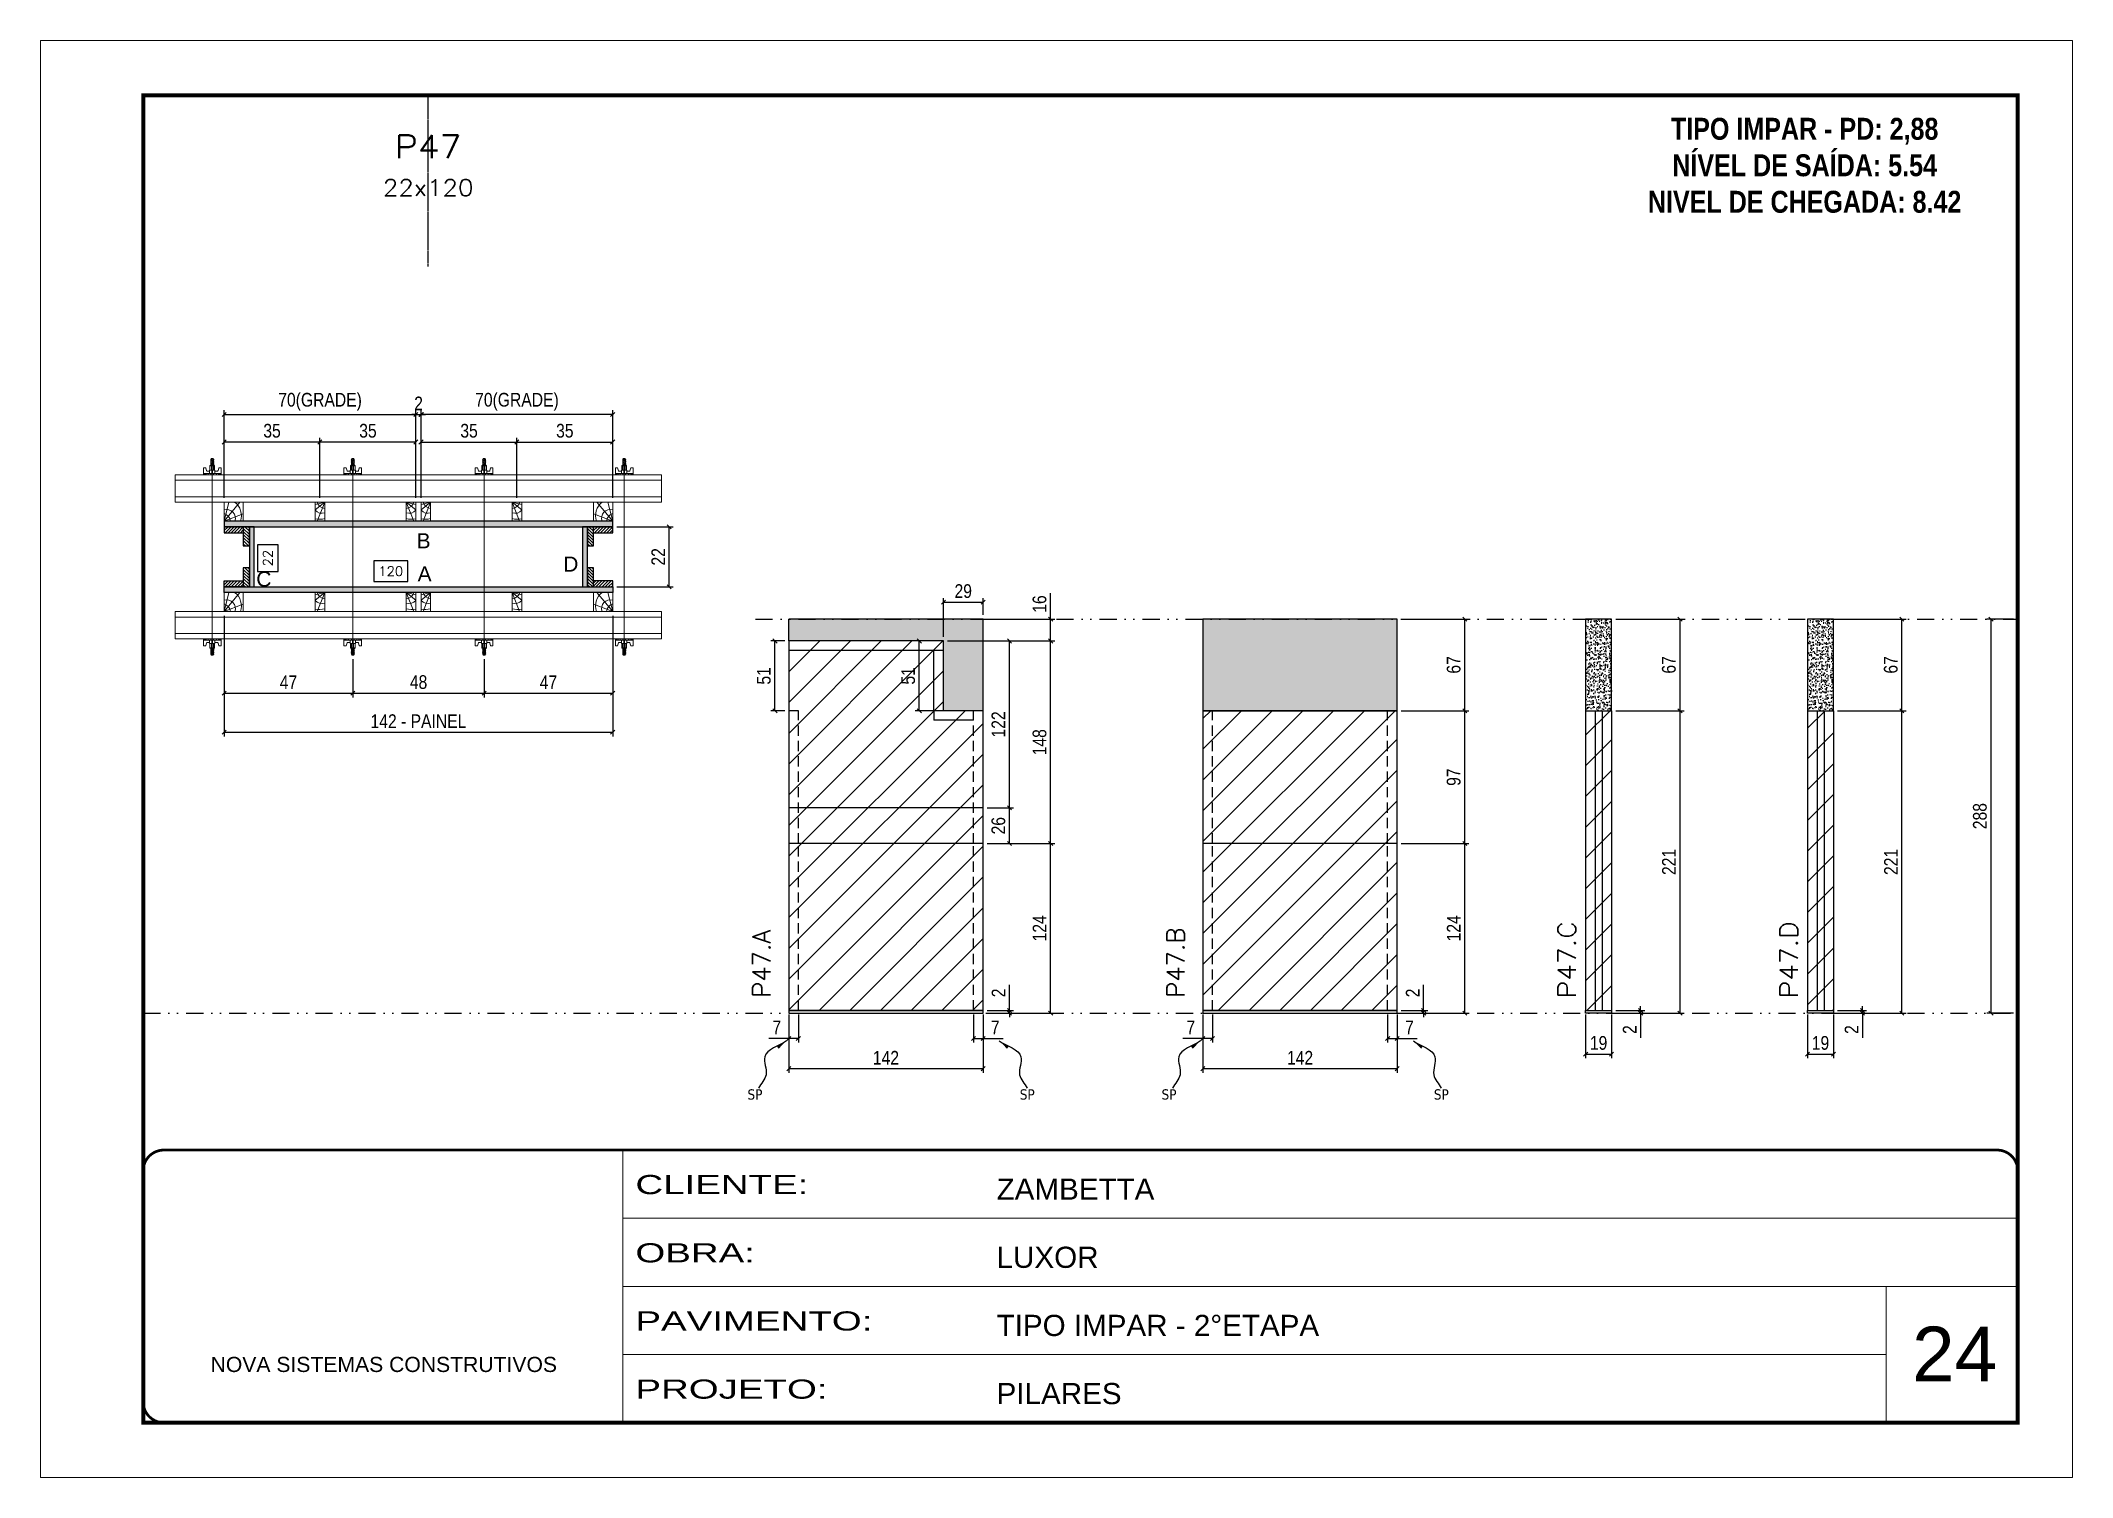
# Model space of a CAD drawing. Extents: x 14400 to 20667, y -21631 to 6985.
# Drawn here: x 19182 to 20667, y 192 to 1242 of the extents above; entities that cross this region are included whole.
import ezdxf
from ezdxf.enums import TextEntityAlignment as Align

# ---------------------------------------------------------------- set-up
doc = ezdxf.new("R2010")
doc.units = 0
for name, pattern in [('CONTINUO', [0]), ('DASHED', [0.75, 0.5, -0.25]), ('DIVIDE2', [0.625, 0.25, -0.125, 0, -0.125, 0, -0.125]), ('HIDDEN', [0.375, 0.25, -0.125])]:
    doc.linetypes.add(name, pattern=pattern)
for name, color, linetype, lineweight in [('CARIMBO', 255, 'Continuous', 9), ('Folhas', 255, 'Continuous', 9), ('Hachura', 251, 'Continuous', 9), ('Madeira', 126, 'Continuous', 18), ('Perfil Metálico', 224, 'Continuous', 18), ('SARRAFO DE PRESSAO', 251, 'DASHED', 9), ('Texto Seção', 7, 'Continuous', 15)]:
    doc.layers.add(name, color=color, linetype=linetype, lineweight=lineweight)
for name, color, linetype in [('CHAPA', 1, 'Continuous'), ('COTA', 241, 'Continuous'), ('MEIO_PONT', 93, 'Continuous'), ('NOMENCLATURA', 7, 'Continuous'), ('Nível', 160, 'Continuous'), ('Painéis', 200, 'Continuous'), ('SARR_2.2x7', 40, 'Continuous'), ('SARRAFO', 251, 'Continuous'), ('texto', 7, 'Continuous'), ('Texto de Titulo', 7, 'Continuous'), ('Texto Qtd Sarr', 242, 'Continuous'), ('TEXTO_GERAL', 7, 'Continuous')]:
    doc.layers.add(name, color=color, linetype=linetype)
doc.styles.add('ARIAL', font='arial.ttf')
doc.styles.add('COTA TECNICA', font='techl___.ttf', dxfattribs={"height": 10})
doc.styles.add('COTA TECNICA 2X', font='techl___.ttf', dxfattribs={"height": 10})
doc.styles.add('COTA TECNICA-50', font='techl___.ttf', dxfattribs={"height": 10})
doc.styles.add('REGUA-120', font='ROMANS.shx', dxfattribs={"height": 15})
doc.styles.add('ROMANC', font='techb___.ttf', dxfattribs={"height": 2.5})
doc.styles.add('ROMANS', font='romans.shx')
doc.styles.get("Standard").update_dxf_attribs({"font": 'arial.ttf'})
doc.styles.add('Tecnologia', font='')
doc.styles.get('Tecnologia').set_extended_font_data('Forgotten Futurist')
doc.dimstyles.new('COTA PAINEL-50', dxfattribs={"dimtxt": 10, "dimasz": 3, "dimexe": 3, "dimexo": 3, "dimgap": 3, "dimtad": 1, "dimdec": 1, "dimzin": 12, "dimdsep": 46, "dimtxsty": 'COTA TECNICA-50', "dimblk1": 'OBLIQUE', "dimblk2": 'OBLIQUE', "dimsah": 1, "dimcen": 0.9, "dimclrd": 4, "dimclre": 4, "dimclrt": 240, "dimadec": 1, "dimazin": 3, "dimtfac": 1, "dimtdec": 1, "dimtmove": 0, "dimatfit": 3, "dimfxl": 1, "dimtolj": 1, "dimtzin": 12, "dimarcsym": 0})
doc.dimstyles.new('PAINEL', dxfattribs={"dimtxt": 10, "dimasz": 3, "dimexe": 3, "dimexo": 3, "dimgap": 3, "dimtad": 1, "dimdec": 1, "dimzin": 12, "dimdsep": 46, "dimtxsty": 'COTA TECNICA', "dimblk1": 'OBLIQUE', "dimblk2": 'OBLIQUE', "dimsah": 1, "dimcen": 0.9, "dimclrd": 4, "dimclre": 4, "dimclrt": 240, "dimadec": 1, "dimazin": 3, "dimtfac": 1, "dimtdec": 1, "dimtmove": 0, "dimatfit": 3, "dimfxl": 1, "dimtolj": 1, "dimtzin": 12, "dimarcsym": 0})
doc.dimstyles.new('SECAO PILAR', dxfattribs={"dimtxt": 10, "dimasz": 3, "dimexe": 3, "dimexo": 3, "dimgap": 3, "dimtad": 1, "dimdec": 1, "dimlfac": 0.5, "dimzin": 12, "dimdsep": 46, "dimtxsty": 'COTA TECNICA 2X', "dimblk1": 'OBLIQUE', "dimblk2": 'OBLIQUE', "dimsah": 1, "dimcen": 0.9, "dimclrd": 256, "dimclre": 256, "dimclrt": 256, "dimadec": 1, "dimazin": 3, "dimtfac": 1, "dimtdec": 1, "dimtmove": 0, "dimatfit": 3, "dimfxl": 1, "dimtolj": 1, "dimtzin": 12, "dimarcsym": 0})
doc.dimstyles.new('SECÇÃO 2', dxfattribs={"dimtxt": 7, "dimasz": 6, "dimexe": 0.18, "dimexo": 2, "dimgap": -4, "dimtad": 3, "dimdec": 1, "dimlfac": 0.5, "dimzin": 12, "dimdsep": 46, "dimtxsty": 'ROMANS', "dimblk": 'ARCHTICK', "dimcen": 0.09, "dimse1": 1, "dimse2": 1, "dimsd1": 1, "dimsd2": 1, "dimclrd": 180, "dimclre": 5, "dimclrt": 1, "dimadec": 0, "dimazin": 3, "dimtfac": 1, "dimtdec": 1, "dimtofl": 0, "dimtmove": 0, "dimatfit": 3, "dimldrblk": 'ARCHTICK', "dimfxl": 1, "dimtolj": 1, "dimtzin": 0, "dimarcsym": 0})
doc.dimstyles.get("Standard").update_dxf_attribs({"dimtxt": 0.18, "dimasz": 0.18, "dimexe": 0.18, "dimexo": 0.0625, "dimgap": 0.09, "dimtad": 0, "dimtih": 1, "dimtoh": 1, "dimdec": 4, "dimzin": 0, "dimdsep": 46, "dimtxsty": 'Standard', "dimcen": 0.09, "dimadec": 0, "dimazin": 0, "dimtfac": 1, "dimtdec": 4, "dimtofl": 0, "dimtmove": 0, "dimatfit": 3, "dimfxl": 1, "dimtolj": 1, "dimtzin": 0, "dimarcsym": 0})

msp = doc.modelspace()

# ---------------------------------------------------------------- texts
at = {"layer": 'CARIMBO', "style": 'ARIAL'}
msp.add_text('24', height=40, dxfattribs=at).set_placement((20549.83, 262))
at = {"layer": 'NOMENCLATURA', "color": 2, "insert": (20471.29, 1185.44), "char_height": 16, "attachment_point": 2, "style": 'ROMANC'}
msp.add_mtext_dynamic_manual_height_columns('TIPO IMPAR - PD: 2,88\\PNÍVEL DE SAÍDA: 5.54\\PNIVEL DE CHEGADA: 8.42', width=432.3511, gutter_width=1, heights=[0], dxfattribs=at)
at = {"layer": 'texto', "color": 0, "char_height": 7.5, "attachment_point": 5}
for insert in [(19704.06, 471.64), (19903.08, 471.64), (20006.72, 471.64), (20205.74, 471.64)]:
    msp.add_mtext('{\\fTahoma|b0|i0|c0|p34;\\C4;SP}', dxfattribs=dict(at, insert=insert))
at = {"layer": 'Texto Seção', "style": 'REGUA-120', "width": 1.1}
for s, p in [('P47.C', (20303.96, 541.9)), ('P47.D', (20466.19, 541.9))]:
    msp.add_text(s, height=13, rotation=90, dxfattribs=at).set_placement(p)
at = {"layer": 'Texto Seção', "char_height": 13, "width": 285.3299, "attachment_point": 7, "rotation": 90, "style": 'REGUA-120'}
for s, insert in [('P47.A', (19715.37, 542.39)), ('\\pt26;P47.B', (20018.02, 542.39))]:
    msp.add_mtext(s, dxfattribs=dict(at, insert=insert))
at = {"layer": 'TEXTO_GERAL', "style": 'ARIAL'}
for s, p in [('B', (19461.88, 876.35)), ('D', (19569.47, 859.32)), ('C', (19345.13, 848.37)), ('A', (19462.62, 852.12))]:
    msp.add_text(s, height=11, dxfattribs=at).set_placement(p, align=Align.MIDDLE_CENTER)

# ---------------------------------------------------------------- blocks, each defined once
blk = doc.blocks.new('9999999999')
at = {"color": 30, "linetype": 'CONTINUO'}
for p, q in [((98564.6, 34230.2), (98564.6, 34429.4)), ((98564.6, 34379.6), (99584, 34379.6)), ((98564.6, 34329.8), (99488, 34329.8)), ((99584, 34329.8), (99488, 34329.8)), ((99488, 34329.8), (99488, 34230.2)), ((98564.6, 34280), (99488, 34280))]:
    blk.add_line(p, q, dxfattribs=at)
at = {"color": 30, "linetype": 'CONTINUO', "const_width": 2}
blk.add_lwpolyline([(99584, 34230.2), (99584, 34414.4, 0.414214), (99569, 34429.4), (98229, 34429.4, 0.414214), (98214, 34414.4), (98214, 34245.2, 0.414214), (98229, 34230.2), (99584, 34230.2)], format="xyb", dxfattribs=at)
at = {"layer": 'Folhas'}
blk.add_lwpolyline([(98139, 34190.2), (99624, 34190.2), (99624, 35240.2), (98139, 35240.2)], close=True, dxfattribs=at)
at = {"layer": 'Folhas', "color": 30, "const_width": 3}
blk.add_lwpolyline([(98214, 34230.2), (99584, 34230.2), (99584, 35200.2), (98214, 35200.2)], close=True, dxfattribs=at)
at = {"color": 7, "linetype": 'Continuous', "ltscale": 5, "style": 'ARIAL'}
for s, height, p in [('ZAMBETTA', 15.48, (98837.7, 34393.1)), ('LUXOR', 15.48, (98837.7, 34343.3)), ('TIPO IMPAR - 2°ETAPA', 15.483, (98837.7, 34293.5)), ('NOVA SISTEMAS CONSTRUTIVOS', 11.059, (98263.2, 34267.2)), ('PILARES', 15.48, (98837.7, 34243.7))]:
    blk.add_text(s, height=height, dxfattribs=at).set_placement(p)
at = {"layer": 'Folhas', "color": 7, "style": 'Tecnologia', "width": 1.5}
for s, p in [('CLIENTE:', (98573.7, 34397.2)), ('OBRA:', (98573.7, 34347.3)), ('PAVIMENTO:', (98573.7, 34297.5)), ('PROJETO:', (98573.7, 34247.7))]:
    blk.add_text(s, height=14, dxfattribs=at).set_placement(p)
blk = doc.blocks.new('*D998')
at = {"layer": 'COTA', "color": 180, "lineweight": -2, "transparency": 16777216}
for p, q in [((19355.5, 873.3), (19340.5, 873.3)), ((19340.5, 873.3), (19340.5, 854)), ((19355.5, 854), (19355.5, 873.3)), ((19340.5, 854), (19355.5, 854))]:
    blk.add_line(p, q, dxfattribs=at)
at = {"layer": 'Defpoints', "color": 0, "transparency": 16777216}
for p in [(19355.4, 886.6), (19355.4, 842.6), (19359.5, 842.6)]:
    blk.add_point(p, dxfattribs=at)
at = {"layer": 'COTA', "color": 1, "transparency": 16777216, "insert": (19348, 863.7), "char_height": 7, "attachment_point": 5, "rotation": 90, "style": 'ROMANS'}
blk.add_mtext('\\A1;22', dxfattribs=at)
blk = doc.blocks.new('_ArchTick')
at = {"color": 0, "linetype": 'ByBlock', "const_width": 0.15}
blk.add_lwpolyline([(-0.5, -0.5), (0.5, 0.5)], dxfattribs=at)
blk = doc.blocks.new('*D999')
at = {"layer": 'COTA', "color": 180, "lineweight": -2, "transparency": 16777216}
for p, q in [((19450.4, 861.6), (19425.4, 861.6)), ((19425.4, 861.6), (19425.4, 846.6)), ((19450.4, 846.6), (19450.4, 861.6)), ((19425.4, 846.6), (19450.4, 846.6))]:
    blk.add_line(p, q, dxfattribs=at)
at = {"layer": 'Defpoints', "color": 0, "transparency": 16777216}
for p in [(19338.1, 842.6), (19578.1, 842.6), (19578.1, 842.6)]:
    blk.add_point(p, dxfattribs=at)
at = {"layer": 'COTA', "color": 1, "transparency": 16777216, "insert": (19437.9, 854.1), "char_height": 7, "attachment_point": 5, "style": 'ROMANS'}
blk.add_mtext('\\A1;120', dxfattribs=at)
blk = doc.blocks.new('_Oblique')
at = {"color": 0, "linetype": 'ByBlock', "lineweight": -2}
blk.add_line((-0.5, -0.5), (0.5, 0.5), dxfattribs=at)
blk = doc.blocks.new('*D1000')
at = {"layer": 'COTA', "lineweight": -2, "transparency": 16777216}
for p, q in [((19316.1, 821.6), (19316.1, 733.4)), ((19600.1, 821.6), (19600.1, 733.4)), ((19316.1, 736.4), (19600.1, 736.4))]:
    blk.add_line(p, q, dxfattribs=at)
at = {"layer": 'Defpoints', "color": 0, "transparency": 16777216}
for p in [(19316.1, 824.6), (19600.1, 824.6), (19600.1, 736.4)]:
    blk.add_point(p, dxfattribs=at)
at = {"layer": 'COTA', "lineweight": -2, "transparency": 16777216, "xscale": 3, "yscale": 3, "zscale": 3, "rotation": 180}
blk.add_blockref('_Oblique', (19316.1, 736.4), dxfattribs=at)
at = {"layer": 'COTA', "lineweight": -2, "transparency": 16777216, "xscale": 3, "yscale": 3, "zscale": 3}
blk.add_blockref('_Oblique', (19600.1, 736.4), dxfattribs=at)
at = {"layer": 'COTA', "transparency": 16777216, "insert": (19458.1, 744.5), "char_height": 10, "attachment_point": 5, "style": 'COTA TECNICA 2X'}
blk.add_mtext('\\A1;142 - PAINEL', dxfattribs=at)
blk = doc.blocks.new('*D1001')
at = {"layer": 'COTA', "lineweight": -2, "transparency": 16777216}
for p, q in [((19316.1, 821.6), (19316.1, 761.9)), ((19410.2, 789.8), (19410.2, 761.9)), ((19316.1, 764.9), (19410.2, 764.9))]:
    blk.add_line(p, q, dxfattribs=at)
at = {"layer": 'Defpoints', "color": 0, "transparency": 16777216}
for p in [(19316.1, 824.6), (19410.2, 792.8), (19410.2, 764.9)]:
    blk.add_point(p, dxfattribs=at)
at = {"layer": 'COTA', "lineweight": -2, "transparency": 16777216, "xscale": 3, "yscale": 3, "zscale": 3, "rotation": 180}
blk.add_blockref('_Oblique', (19316.1, 764.9), dxfattribs=at)
at = {"layer": 'COTA', "lineweight": -2, "transparency": 16777216, "xscale": 3, "yscale": 3, "zscale": 3}
blk.add_blockref('_Oblique', (19410.2, 764.9), dxfattribs=at)
at = {"layer": 'COTA', "transparency": 16777216, "insert": (19363.1, 772.9), "char_height": 10, "attachment_point": 5, "style": 'COTA TECNICA 2X'}
blk.add_mtext('\\A1;47', dxfattribs=at)
blk = doc.blocks.new('*D1002')
at = {"layer": 'COTA', "lineweight": -2, "transparency": 16777216}
for p, q in [((19600.1, 821.6), (19600.1, 761.9)), ((19506.2, 789.8), (19506.2, 761.9)), ((19506.2, 764.9), (19600.1, 764.9))]:
    blk.add_line(p, q, dxfattribs=at)
at = {"layer": 'Defpoints', "color": 0, "transparency": 16777216}
for p in [(19600.1, 824.6), (19506.2, 792.8), (19600.1, 764.9)]:
    blk.add_point(p, dxfattribs=at)
at = {"layer": 'COTA', "lineweight": -2, "transparency": 16777216, "xscale": 3, "yscale": 3, "zscale": 3, "rotation": 180}
blk.add_blockref('_Oblique', (19506.2, 764.9), dxfattribs=at)
at = {"layer": 'COTA', "lineweight": -2, "transparency": 16777216, "xscale": 3, "yscale": 3, "zscale": 3}
blk.add_blockref('_Oblique', (19600.1, 764.9), dxfattribs=at)
at = {"layer": 'COTA', "transparency": 16777216, "insert": (19553.1, 772.9), "char_height": 10, "attachment_point": 5, "style": 'COTA TECNICA 2X'}
blk.add_mtext('\\A1;47', dxfattribs=at)
blk = doc.blocks.new('C')
at = {"layer": 'Hachura', "color": 0}
for p, q in [((0, 3.22), (0, -3.22)), ((0.45, 3.22), (0, 3.22)), ((0.46, 3.16), (0, 3.16)), ((0.46, 3.05), (0, 3.05)), ((0.46, 2.88), (0, 2.88)), ((0, 2.75), (0, -1.16)), ((0.46, 2.65), (0, 2.65)), ((0.46, 2.23), (0, 2.23)), ((0.46, 1.51), (0, 1.51)), ((0.39, 0.49), (0.17, 0.49)), ((0.45, -3.23), (0.45, 3.22)), ((0.45, 3.22), (2.58, 3.22)), ((1.74, 0.97), (0.45, 0.97)), ((1.45, 0.1), (0.45, 0.1)), ((1.35, 1.94), (1.35, 0.96)), ((2.58, 2.39), (1.47, 2.09)), ((1.74, -0.97), (1.74, 0.97)), ((1.74, 0.97), (1.74, 0.84)), ((1.74, 0.97), (1.74, 0.84)), ((1.74, 0.84), (3.35, 0.84)), ((3.35, 0.45), (1.74, 0.45)), ((2.58, 3.22), (2.58, 2.39)), ((3.32, 0.84), (3.32, -0.84)), ((3.35, 0.84), (3.35, -0.84)), ((3.68, 0.45), (3.35, 0.45)), ((3.84, -0.52), (3.35, 0.45)), ((3.35, 0.06), (3.67, -0.57)), ((3.68, 0.45), (4.16, -0.52)), ((3.72, 0.5), (4.25, -0.57)), ((4.37, -0.55), (3.83, 0.53)), ((4.15, 0.45), (3.93, 0.45)), ((4.42, -0.52), (3.93, 0.45)), ((4.15, 0.45), (4.26, 0.45)), ((4.26, 0.45), (4.74, -0.52)), ((4.3, 0.5), (4.83, -0.57)), ((4.95, -0.55), (4.41, 0.53)), ((4.51, 0.45), (4.84, 0.45)), ((5, -0.52), (4.51, 0.45)), ((4.84, 0.45), (5.32, -0.52)), ((4.88, 0.5), (5.41, -0.57)), ((5.53, -0.55), (4.99, 0.53)), ((5.58, -0.52), (5.09, 0.45)), ((5.42, 0.45), (5.09, 0.45)), ((5.58, -0.52), (5.09, 0.45)), ((5.42, 0.45), (5.74, -0.19)), ((5.46, 0.5), (5.74, -0.07)), ((5.74, 0.19), (5.57, 0.53)), ((5.74, 0.32), (5.68, 0.45)), ((5.68, 0.45), (5.74, 0.45)), ((5.74, 0.45), (5.9, 0.29)), ((5.74, 0.45), (5.74, -0.52)), ((5.9, -0.36), (5.9, 0.29)), ((0.45, 0), (0, 0)), ((0.46, -1.52), (0, -1.52)), ((0.46, -2.23), (0, -2.23)), ((0.46, -2.65), (0, -2.65)), ((0.46, -2.88), (0, -2.88)), ((0.46, -3.05), (0, -3.05)), ((0.46, -3.16), (0, -3.16)), ((0, -3.22), (2.57, -3.22)), ((0.08, -0.48), (0.29, -0.48)), ((0.29, -0.48), (0.4, -0.48)), ((0.45, 0), (0.45, -0.97)), ((0.45, -0.16), (1.45, -0.16)), ((0.45, -0.65), (0.45, -0.32)), ((0.45, -3.23), (0.45, -0.65)), ((0.45, -0.97), (1.74, -0.97)), ((1.35, -1.94), (1.35, -0.97)), ((2.58, -2.39), (1.47, -2.1)), ((3.35, -0.32), (1.74, -0.32)), ((3.35, -0.84), (1.74, -0.84)), ((2.58, -3.23), (2.58, -2.39)), ((3.35, -0.07), (3.58, -0.52)), ((3.35, -0.52), (3.58, -0.52)), ((3.84, -0.52), (4.16, -0.52)), ((4.42, -0.52), (4.74, -0.52)), ((4.63, -0.52), (4.74, -0.52)), ((5, -0.52), (5.32, -0.52)), ((5.58, -0.52), (5.74, -0.52)), ((5.74, -0.52), (5.9, -0.36)), ((5.74, -0.52), (5.74, -0.52))]:
    blk.add_line(p, q, dxfattribs=at)
for centre, radius, start, end in [((1.52, 1.94), 0.161, 104.74356, 180), ((1.44, -0.03), 0.129, 272.69497, 87.30503), ((3.81, 0.39), 0.143, 25.56881, 154.43119), ((4.39, 0.39), 0.143, 25.56881, 154.43119), ((4.97, 0.39), 0.143, 25.56881, 154.43119), ((5.55, 0.39), 0.143, 25.56881, 154.43119), ((0.17, -0.37), 0.174, 221.74404, 317.85924), ((1.52, -1.94), 0.161, 180, 255.25644), ((3.71, -0.4), 0.174, 222.14076, 318.25596), ((4.29, -0.4), 0.174, 222.14076, 318.25596), ((4.87, -0.4), 0.174, 222.14076, 318.25596), ((5.45, -0.4), 0.174, 222.14076, 318.25596), ((5.61, -0.4), 0.174, 317.85924, 318.25596)]:
    blk.add_arc(centre, radius, start, end, dxfattribs=at)
blk = doc.blocks.new('*D1003')
at = {"layer": 'COTA', "lineweight": -2, "transparency": 16777216}
for p, q in [((19410.2, 789.8), (19410.2, 761.9)), ((19506.2, 789.8), (19506.2, 761.9)), ((19410.2, 764.9), (19506.2, 764.9))]:
    blk.add_line(p, q, dxfattribs=at)
at = {"layer": 'Defpoints', "color": 0, "transparency": 16777216}
for p in [(19410.2, 792.8), (19506.2, 792.8), (19506.2, 764.9)]:
    blk.add_point(p, dxfattribs=at)
at = {"layer": 'COTA', "lineweight": -2, "transparency": 16777216, "xscale": 3, "yscale": 3, "zscale": 3, "rotation": 180}
blk.add_blockref('_Oblique', (19410.2, 764.9), dxfattribs=at)
at = {"layer": 'COTA', "lineweight": -2, "transparency": 16777216, "xscale": 3, "yscale": 3, "zscale": 3}
blk.add_blockref('_Oblique', (19506.2, 764.9), dxfattribs=at)
at = {"layer": 'COTA', "transparency": 16777216, "insert": (19458.2, 773), "char_height": 10, "attachment_point": 5, "style": 'COTA TECNICA 2X'}
blk.add_mtext('\\A1;48', dxfattribs=at)
blk = doc.blocks.new('*D1004')
at = {"layer": 'COTA', "lineweight": -2, "transparency": 16777216}
for p, q in [((19460, 907.6), (19460, 951.5)), ((19530.1, 907.6), (19530.1, 951.5)), ((19460, 948.5), (19530.1, 948.5))]:
    blk.add_line(p, q, dxfattribs=at)
at = {"layer": 'Defpoints', "color": 0, "transparency": 16777216}
for p in [(19530.1, 948.5), (19460, 904.6), (19530.1, 904.6)]:
    blk.add_point(p, dxfattribs=at)
at = {"layer": 'COTA', "lineweight": -2, "transparency": 16777216, "xscale": 3, "yscale": 3, "zscale": 3, "rotation": 180}
blk.add_blockref('_Oblique', (19460, 948.5), dxfattribs=at)
at = {"layer": 'COTA', "lineweight": -2, "transparency": 16777216, "xscale": 3, "yscale": 3, "zscale": 3}
blk.add_blockref('_Oblique', (19530.1, 948.5), dxfattribs=at)
at = {"layer": 'COTA', "transparency": 16777216, "insert": (19495.1, 956.7), "char_height": 10, "attachment_point": 5, "style": 'COTA TECNICA 2X'}
blk.add_mtext('\\A1;35', dxfattribs=at)
blk = doc.blocks.new('*D1005')
at = {"layer": 'COTA', "lineweight": -2, "transparency": 16777216}
for p, q in [((19530.1, 907.6), (19530.1, 951.5)), ((19600.1, 907.6), (19600.1, 951.5)), ((19530.1, 948.5), (19600.1, 948.5))]:
    blk.add_line(p, q, dxfattribs=at)
at = {"layer": 'Defpoints', "color": 0, "transparency": 16777216}
for p in [(19600.1, 948.5), (19530.1, 904.6), (19600.1, 904.6)]:
    blk.add_point(p, dxfattribs=at)
at = {"layer": 'COTA', "lineweight": -2, "transparency": 16777216, "xscale": 3, "yscale": 3, "zscale": 3, "rotation": 180}
blk.add_blockref('_Oblique', (19530.1, 948.5), dxfattribs=at)
at = {"layer": 'COTA', "lineweight": -2, "transparency": 16777216, "xscale": 3, "yscale": 3, "zscale": 3}
blk.add_blockref('_Oblique', (19600.1, 948.5), dxfattribs=at)
at = {"layer": 'COTA', "transparency": 16777216, "insert": (19565.1, 956.7), "char_height": 10, "attachment_point": 5, "style": 'COTA TECNICA 2X'}
blk.add_mtext('\\A1;35', dxfattribs=at)
blk = doc.blocks.new('*D1006')
at = {"layer": 'COTA', "lineweight": -2, "transparency": 16777216}
for p, q in [((19460, 907.6), (19460, 971.7)), ((19600.1, 968.7), (19460, 968.7)), ((19600.1, 907.6), (19600.1, 971.7))]:
    blk.add_line(p, q, dxfattribs=at)
at = {"layer": 'Defpoints', "color": 0, "transparency": 16777216}
for p in [(19460, 968.7), (19460, 904.6), (19600.1, 904.6)]:
    blk.add_point(p, dxfattribs=at)
at = {"layer": 'COTA', "lineweight": -2, "transparency": 16777216, "xscale": 3, "yscale": 3, "zscale": 3, "rotation": 180}
blk.add_blockref('_Oblique', (19460, 968.7), dxfattribs=at)
at = {"layer": 'COTA', "lineweight": -2, "transparency": 16777216, "xscale": 3, "yscale": 3, "zscale": 3}
blk.add_blockref('_Oblique', (19600.1, 968.7), dxfattribs=at)
at = {"layer": 'COTA', "transparency": 16777216, "insert": (19530.1, 977.9), "char_height": 10, "attachment_point": 5, "style": 'COTA TECNICA 2X'}
blk.add_mtext('\\A1;70(GRADE)', dxfattribs=at)
blk = doc.blocks.new('*D1007')
at = {"layer": 'COTA', "lineweight": -2, "transparency": 16777216}
for p, q in [((19603.1, 886.6), (19644.4, 886.6)), ((19641.4, 842.6), (19641.4, 886.6)), ((19603.1, 842.6), (19644.4, 842.6))]:
    blk.add_line(p, q, dxfattribs=at)
at = {"layer": 'Defpoints', "color": 0, "transparency": 16777216}
for p in [(19600.1, 886.6), (19641.4, 886.6), (19600.1, 842.6)]:
    blk.add_point(p, dxfattribs=at)
at = {"layer": 'COTA', "lineweight": -2, "transparency": 16777216, "xscale": 3, "yscale": 3, "zscale": 3}
for p, rotation in [((19641.4, 886.6), 90), ((19641.4, 842.6), 270)]:
    blk.add_blockref('_Oblique', p, dxfattribs=dict(at, rotation=rotation))
at = {"layer": 'COTA', "transparency": 16777216, "insert": (19633.4, 864.6), "char_height": 10, "attachment_point": 5, "rotation": 90, "style": 'COTA TECNICA 2X'}
blk.add_mtext('\\A1;22', dxfattribs=at)
blk = doc.blocks.new('PONTALETE')
at = {"layer": 'Madeira'}
for q in [(2.71, 7), (7, 5.76), (7, 1.74)]:
    blk.add_line((0, 0), q, dxfattribs=at)
blk.add_lwpolyline([(0, 0), (7, 0), (7, 7), (0, 7)], close=True, dxfattribs=at)
for centre, radius, start, end in [((2.04, 0.06), 6.23, 37.28179, 109.09128), ((1.09, 0.9), 3.19, 343.60304, 109.98471), ((-0.21, -0.78), 3.09, 14.63219, 86.0383)]:
    blk.add_arc(centre, radius, start, end, dxfattribs=at)
blk = doc.blocks.new('MEIO PONTALETE')
at = {"layer": 'Madeira'}
for q in [(2.71, 7), (3.5, 2.88), (3.5, 0.87)]:
    blk.add_line((0, 0), q, dxfattribs=at)
blk.add_lwpolyline([(0, 0), (3.5, 0), (3.5, 7), (0, 7)], close=True, dxfattribs=at)
for centre, radius, start, end in [((2.04, 0.06), 6.23, 76.44987, 109.09128), ((1.09, 0.9), 3.19, 40.90626, 109.98471), ((-0.21, -0.78), 3.09, 14.63219, 86.0383)]:
    blk.add_arc(centre, radius, start, end, dxfattribs=at)
blk = doc.blocks.new('titulo1')
at = {"layer": 'Defpoints', "color": 252, "linetype": 'HIDDEN', "ltscale": 2}
blk.add_line((0, 0), (0, 125), dxfattribs=at)
at = {"layer": 'Defpoints', "style": 'ROMANS', "oblique": 15}
blk.add_attdef('FOLHA', text='', height=10, dxfattribs=at).set_placement((0, 15.6), align=Align.MIDDLE_CENTER)
at = {"layer": 'Texto Qtd Sarr', "color": 3, "style": 'ROMANS', "oblique": 15}
for tag, height, p in [('TITULO', 17, (0, 71.4)), ('SEÇÃO', 12, (0, 41.5))]:
    blk.add_attdef(tag, text='', height=height, dxfattribs=at).set_placement(p, align=Align.MIDDLE_CENTER)
blk = doc.blocks.new('*D1008')
at = {"layer": 'COTA', "lineweight": -2, "transparency": 16777216}
for p, q in [((19386.1, 907.6), (19386.1, 951.5)), ((19456.2, 907.6), (19456.2, 951.5)), ((19456.2, 948.5), (19386.1, 948.5))]:
    blk.add_line(p, q, dxfattribs=at)
at = {"layer": 'Defpoints', "color": 0, "transparency": 16777216}
for p in [(19386.1, 948.5), (19386.1, 904.6), (19456.2, 904.6)]:
    blk.add_point(p, dxfattribs=at)
at = {"layer": 'COTA', "lineweight": -2, "transparency": 16777216, "xscale": 3, "yscale": 3, "zscale": 3, "rotation": 180}
blk.add_blockref('_Oblique', (19386.1, 948.5), dxfattribs=at)
at = {"layer": 'COTA', "lineweight": -2, "transparency": 16777216, "xscale": 3, "yscale": 3, "zscale": 3}
blk.add_blockref('_Oblique', (19456.2, 948.5), dxfattribs=at)
at = {"layer": 'COTA', "transparency": 16777216, "insert": (19421.2, 956.7), "char_height": 10, "attachment_point": 5, "style": 'COTA TECNICA 2X'}
blk.add_mtext('\\A1;35', dxfattribs=at)
blk = doc.blocks.new('*D1009')
at = {"layer": 'COTA', "lineweight": -2, "transparency": 16777216}
for p, q in [((19316.1, 907.6), (19316.1, 951.5)), ((19386.1, 907.6), (19386.1, 951.5)), ((19386.1, 948.5), (19316.1, 948.5))]:
    blk.add_line(p, q, dxfattribs=at)
at = {"layer": 'Defpoints', "color": 0, "transparency": 16777216}
for p in [(19316.1, 948.5), (19316.1, 904.6), (19386.1, 904.6)]:
    blk.add_point(p, dxfattribs=at)
at = {"layer": 'COTA', "lineweight": -2, "transparency": 16777216, "xscale": 3, "yscale": 3, "zscale": 3, "rotation": 180}
blk.add_blockref('_Oblique', (19316.1, 948.5), dxfattribs=at)
at = {"layer": 'COTA', "lineweight": -2, "transparency": 16777216, "xscale": 3, "yscale": 3, "zscale": 3}
blk.add_blockref('_Oblique', (19386.1, 948.5), dxfattribs=at)
at = {"layer": 'COTA', "transparency": 16777216, "insert": (19351.1, 956.7), "char_height": 10, "attachment_point": 5, "style": 'COTA TECNICA 2X'}
blk.add_mtext('\\A1;35', dxfattribs=at)
blk = doc.blocks.new('*D1010')
at = {"layer": 'COTA', "lineweight": -2, "transparency": 16777216}
for p, q in [((19316.1, 907.6), (19316.1, 971.7)), ((19316.1, 968.7), (19456.2, 968.7)), ((19456.2, 907.6), (19456.2, 971.7))]:
    blk.add_line(p, q, dxfattribs=at)
at = {"layer": 'Defpoints', "color": 0, "transparency": 16777216}
for p in [(19456.2, 968.7), (19316.1, 904.6), (19456.2, 904.6)]:
    blk.add_point(p, dxfattribs=at)
at = {"layer": 'COTA', "lineweight": -2, "transparency": 16777216, "xscale": 3, "yscale": 3, "zscale": 3, "rotation": 180}
blk.add_blockref('_Oblique', (19316.1, 968.7), dxfattribs=at)
at = {"layer": 'COTA', "lineweight": -2, "transparency": 16777216, "xscale": 3, "yscale": 3, "zscale": 3}
blk.add_blockref('_Oblique', (19456.2, 968.7), dxfattribs=at)
at = {"layer": 'COTA', "transparency": 16777216, "insert": (19386.2, 977.9), "char_height": 10, "attachment_point": 5, "style": 'COTA TECNICA 2X'}
blk.add_mtext('\\A1;70(GRADE)', dxfattribs=at)
blk = doc.blocks.new('*D1021')
at = {"layer": 'COTA', "lineweight": -2, "transparency": 16777216}
for p, q in [((19456.2, 968.7), (19453.2, 968.7)), ((19456.2, 907.6), (19456.2, 971.7)), ((19456.2, 968.7), (19460.2, 968.7)), ((19460.2, 907.6), (19460.2, 971.7)), ((19460.2, 968.7), (19463.2, 968.7))]:
    blk.add_line(p, q, dxfattribs=at)
at = {"layer": 'Defpoints', "color": 0, "transparency": 16777216}
for p in [(19460.2, 968.7), (19456.2, 904.6), (19460.2, 904.6)]:
    blk.add_point(p, dxfattribs=at)
at = {"layer": 'COTA', "lineweight": -2, "transparency": 16777216, "xscale": 3, "yscale": 3, "zscale": 3}
blk.add_blockref('_Oblique', (19456.2, 968.7), dxfattribs=at)
at = {"layer": 'COTA', "lineweight": -2, "transparency": 16777216, "xscale": 3, "yscale": 3, "zscale": 3, "rotation": 180}
blk.add_blockref('_Oblique', (19460.2, 968.7), dxfattribs=at)
at = {"layer": 'COTA', "transparency": 16777216, "insert": (19458.2, 976.7), "char_height": 10, "attachment_point": 5, "style": 'COTA TECNICA 2X'}
blk.add_mtext('\\A1;2', dxfattribs=at)
blk = doc.blocks.new('*D1011')
at = {"layer": 'COTA', "color": 4, "lineweight": -2, "transparency": 16777216}
for p, q in [((20031.5, 530.1), (20031.5, 487.5)), ((20173.5, 530.1), (20173.5, 487.5)), ((20173.5, 490.5), (20031.5, 490.5))]:
    blk.add_line(p, q, dxfattribs=at)
at = {"layer": 'Defpoints', "color": 0, "transparency": 16777216}
for p in [(20031.5, 533.1), (20173.5, 533.1), (20031.5, 490.5)]:
    blk.add_point(p, dxfattribs=at)
at = {"layer": 'COTA', "color": 4, "lineweight": -2, "transparency": 16777216, "xscale": 3, "yscale": 3, "zscale": 3, "rotation": 180}
blk.add_blockref('_Oblique', (20031.5, 490.5), dxfattribs=at)
at = {"layer": 'COTA', "color": 4, "lineweight": -2, "transparency": 16777216, "xscale": 3, "yscale": 3, "zscale": 3}
blk.add_blockref('_Oblique', (20173.5, 490.5), dxfattribs=at)
at = {"layer": 'COTA', "color": 240, "transparency": 16777216, "insert": (20102.5, 498.5), "char_height": 10, "attachment_point": 5, "style": 'COTA TECNICA'}
blk.add_mtext('\\A1;142', dxfattribs=at)
blk = doc.blocks.new('*D1012')
at = {"layer": 'COTA', "color": 4, "lineweight": -2, "transparency": 16777216}
for p, q in [((20166.5, 530.1), (20166.5, 509.6)), ((20173.5, 528.1), (20173.5, 509.6)), ((20166.5, 512.6), (20173.5, 512.6)), ((20173.5, 512.6), (20188.2, 512.6))]:
    blk.add_line(p, q, dxfattribs=at)
at = {"layer": 'Defpoints', "color": 0, "transparency": 16777216}
for p in [(20166.5, 533.1), (20173.5, 531.1), (20173.5, 512.6)]:
    blk.add_point(p, dxfattribs=at)
at = {"layer": 'COTA', "color": 4, "lineweight": -2, "transparency": 16777216, "xscale": 3, "yscale": 3, "zscale": 3, "rotation": 180}
blk.add_blockref('_Oblique', (20166.5, 512.6), dxfattribs=at)
at = {"layer": 'COTA', "color": 4, "lineweight": -2, "transparency": 16777216, "xscale": 3, "yscale": 3, "zscale": 3}
blk.add_blockref('_Oblique', (20173.5, 512.6), dxfattribs=at)
at = {"layer": 'COTA', "color": 240, "transparency": 16777216, "insert": (20182.4, 520.7), "char_height": 10, "attachment_point": 5, "style": 'COTA TECNICA-50'}
blk.add_mtext('\\A1;7', dxfattribs=at)
blk = doc.blocks.new('*D1013')
at = {"layer": 'COTA', "color": 4, "lineweight": -2, "transparency": 16777216}
for p, q in [((20031.5, 528.1), (20031.5, 509.6)), ((20038.5, 530.1), (20038.5, 509.6)), ((20031.5, 512.6), (20016.8, 512.6)), ((20038.5, 512.6), (20031.5, 512.6))]:
    blk.add_line(p, q, dxfattribs=at)
at = {"layer": 'Defpoints', "color": 0, "transparency": 16777216}
for p in [(20031.5, 531.1), (20038.5, 533.1), (20031.5, 512.6)]:
    blk.add_point(p, dxfattribs=at)
at = {"layer": 'COTA', "color": 4, "lineweight": -2, "transparency": 16777216, "xscale": 3, "yscale": 3, "zscale": 3, "rotation": 180}
blk.add_blockref('_Oblique', (20031.5, 512.6), dxfattribs=at)
at = {"layer": 'COTA', "color": 4, "lineweight": -2, "transparency": 16777216, "xscale": 3, "yscale": 3, "zscale": 3}
blk.add_blockref('_Oblique', (20038.5, 512.6), dxfattribs=at)
at = {"layer": 'COTA', "color": 240, "transparency": 16777216, "insert": (20022.6, 520.7), "char_height": 10, "attachment_point": 5, "style": 'COTA TECNICA-50'}
blk.add_mtext('\\A1;7', dxfattribs=at)
blk = doc.blocks.new('*D1022')
at = {"layer": 'COTA', "color": 4, "linetype": 'ByBlock', "lineweight": -2, "transparency": 16777216}
for p, q in [((20176.5, 655.1), (20225.9, 655.1)), ((20222.9, 531.1), (20222.9, 655.1)), ((20176.5, 531.1), (20225.9, 531.1))]:
    blk.add_line(p, q, dxfattribs=at)
at = {"layer": 'Defpoints', "color": 0, "linetype": 'ByBlock', "transparency": 16777216}
for p in [(20173.5, 655.1), (20222.9, 655.1), (20173.5, 531.1)]:
    blk.add_point(p, dxfattribs=at)
at = {"layer": 'COTA', "color": 4, "linetype": 'ByBlock', "lineweight": -2, "transparency": 16777216, "xscale": 3, "yscale": 3, "zscale": 3}
for p, rotation in [((20222.9, 655.1), 90), ((20222.9, 531.1), 270)]:
    blk.add_blockref('_Oblique', p, dxfattribs=dict(at, rotation=rotation))
at = {"layer": 'COTA', "color": 240, "linetype": 'ByBlock', "transparency": 16777216, "insert": (20214.8, 593.1), "char_height": 10, "attachment_point": 5, "rotation": 90, "style": 'COTA TECNICA'}
blk.add_mtext('\\A1;124', dxfattribs=at)
blk = doc.blocks.new('*D1014')
at = {"layer": 'COTA', "color": 4, "lineweight": -2, "transparency": 16777216}
for p, q in [((20192.8, 533.1), (20192.8, 551.9)), ((20176.5, 533.1), (20195.8, 533.1)), ((20176.5, 531.1), (20195.8, 531.1)), ((20192.8, 531.1), (20192.8, 533.1)), ((20192.8, 531.1), (20192.8, 528.1))]:
    blk.add_line(p, q, dxfattribs=at)
at = {"layer": 'Defpoints', "color": 0, "transparency": 16777216}
for p in [(20173.5, 533.1), (20173.5, 531.1), (20192.8, 531.1)]:
    blk.add_point(p, dxfattribs=at)
at = {"layer": 'COTA', "color": 4, "lineweight": -2, "transparency": 16777216, "xscale": 3, "yscale": 3, "zscale": 3}
for p, rotation in [((20192.8, 533.1), 270), ((20192.8, 531.1), 90)]:
    blk.add_blockref('_Oblique', p, dxfattribs=dict(at, rotation=rotation))
at = {"layer": 'COTA', "color": 240, "transparency": 16777216, "insert": (20184.8, 545.9), "char_height": 10, "attachment_point": 5, "rotation": 90, "style": 'COTA TECNICA-50'}
blk.add_mtext('\\A1;2', dxfattribs=at)
blk = doc.blocks.new('*D1023')
at = {"layer": 'COTA', "color": 4, "linetype": 'ByBlock', "lineweight": -2, "transparency": 16777216}
for p, q in [((20176.5, 655.1), (20225.9, 655.1)), ((20222.9, 531.1), (20222.9, 655.1)), ((20176.5, 531.1), (20225.9, 531.1))]:
    blk.add_line(p, q, dxfattribs=at)
at = {"layer": 'Defpoints', "color": 0, "linetype": 'ByBlock', "transparency": 16777216}
for p in [(20173.5, 655.1), (20222.9, 655.1), (20173.5, 531.1)]:
    blk.add_point(p, dxfattribs=at)
at = {"layer": 'COTA', "color": 4, "linetype": 'ByBlock', "lineweight": -2, "transparency": 16777216, "xscale": 3, "yscale": 3, "zscale": 3}
for p, rotation in [((20222.9, 655.1), 90), ((20222.9, 531.1), 270)]:
    blk.add_blockref('_Oblique', p, dxfattribs=dict(at, rotation=rotation))
at = {"layer": 'COTA', "color": 240, "linetype": 'ByBlock', "transparency": 16777216, "insert": (20214.8, 593.1), "char_height": 10, "attachment_point": 5, "rotation": 90, "style": 'COTA TECNICA'}
blk.add_mtext('\\A1;124', dxfattribs=at)
blk = doc.blocks.new('*D1024')
at = {"layer": 'COTA', "color": 4, "lineweight": -2, "transparency": 16777216}
for p, q in [((20176.5, 752.1), (20225.9, 752.1)), ((20222.9, 655.1), (20222.9, 752.1)), ((20176.5, 655.1), (20225.9, 655.1))]:
    blk.add_line(p, q, dxfattribs=at)
at = {"layer": 'Defpoints', "color": 0, "transparency": 16777216}
for p in [(20173.5, 752.1), (20222.9, 752.1), (20173.5, 655.1)]:
    blk.add_point(p, dxfattribs=at)
at = {"layer": 'COTA', "color": 4, "lineweight": -2, "transparency": 16777216, "xscale": 3, "yscale": 3, "zscale": 3}
for p, rotation in [((20222.9, 752.1), 90), ((20222.9, 655.1), 270)]:
    blk.add_blockref('_Oblique', p, dxfattribs=dict(at, rotation=rotation))
at = {"layer": 'COTA', "color": 240, "transparency": 16777216, "insert": (20214.8, 703.6), "char_height": 10, "attachment_point": 5, "rotation": 90, "style": 'COTA TECNICA'}
blk.add_mtext('\\A1;97', dxfattribs=at)
blk = doc.blocks.new('*D1025')
at = {"layer": 'COTA', "color": 4, "lineweight": -2, "transparency": 16777216}
for p, q in [((20176.5, 819.1), (20225.9, 819.1)), ((20222.9, 752.1), (20222.9, 819.1)), ((20176.5, 752.1), (20225.9, 752.1))]:
    blk.add_line(p, q, dxfattribs=at)
at = {"layer": 'Defpoints', "color": 0, "transparency": 16777216}
for p in [(20173.5, 819.1), (20222.9, 819.1), (20173.5, 752.1)]:
    blk.add_point(p, dxfattribs=at)
at = {"layer": 'COTA', "color": 4, "lineweight": -2, "transparency": 16777216, "xscale": 3, "yscale": 3, "zscale": 3}
for p, rotation in [((20222.9, 819.1), 90), ((20222.9, 752.1), 270)]:
    blk.add_blockref('_Oblique', p, dxfattribs=dict(at, rotation=rotation))
at = {"layer": 'COTA', "color": 240, "transparency": 16777216, "insert": (20214.8, 785.6), "char_height": 10, "attachment_point": 5, "rotation": 90, "style": 'COTA TECNICA'}
blk.add_mtext('\\A1;67', dxfattribs=at)
blk = doc.blocks.new('*D1015')
at = {"layer": 'COTA', "color": 4, "lineweight": -2, "transparency": 16777216}
for p, q in [((19728.8, 530.1), (19728.8, 487.5)), ((19870.8, 530.1), (19870.8, 487.5)), ((19870.8, 490.5), (19728.8, 490.5))]:
    blk.add_line(p, q, dxfattribs=at)
at = {"layer": 'Defpoints', "color": 0, "transparency": 16777216}
for p in [(19728.8, 533.1), (19870.8, 533.1), (19728.8, 490.5)]:
    blk.add_point(p, dxfattribs=at)
at = {"layer": 'COTA', "color": 4, "lineweight": -2, "transparency": 16777216, "xscale": 3, "yscale": 3, "zscale": 3, "rotation": 180}
blk.add_blockref('_Oblique', (19728.8, 490.5), dxfattribs=at)
at = {"layer": 'COTA', "color": 4, "lineweight": -2, "transparency": 16777216, "xscale": 3, "yscale": 3, "zscale": 3}
blk.add_blockref('_Oblique', (19870.8, 490.5), dxfattribs=at)
at = {"layer": 'COTA', "color": 240, "transparency": 16777216, "insert": (19799.8, 498.5), "char_height": 10, "attachment_point": 5, "style": 'COTA TECNICA'}
blk.add_mtext('\\A1;142', dxfattribs=at)
blk = doc.blocks.new('*D1016')
at = {"layer": 'COTA', "color": 4, "lineweight": -2, "transparency": 16777216}
for p, q in [((19863.8, 530.1), (19863.8, 509.6)), ((19870.8, 528.1), (19870.8, 509.6)), ((19863.8, 512.6), (19870.8, 512.6)), ((19870.8, 512.6), (19885.6, 512.6))]:
    blk.add_line(p, q, dxfattribs=at)
at = {"layer": 'Defpoints', "color": 0, "transparency": 16777216}
for p in [(19863.8, 533.1), (19870.8, 531.1), (19870.8, 512.6)]:
    blk.add_point(p, dxfattribs=at)
at = {"layer": 'COTA', "color": 4, "lineweight": -2, "transparency": 16777216, "xscale": 3, "yscale": 3, "zscale": 3, "rotation": 180}
blk.add_blockref('_Oblique', (19863.8, 512.6), dxfattribs=at)
at = {"layer": 'COTA', "color": 4, "lineweight": -2, "transparency": 16777216, "xscale": 3, "yscale": 3, "zscale": 3}
blk.add_blockref('_Oblique', (19870.8, 512.6), dxfattribs=at)
at = {"layer": 'COTA', "color": 240, "transparency": 16777216, "insert": (19879.7, 520.7), "char_height": 10, "attachment_point": 5, "style": 'COTA TECNICA-50'}
blk.add_mtext('\\A1;7', dxfattribs=at)
blk = doc.blocks.new('*D1017')
at = {"layer": 'COTA', "color": 4, "lineweight": -2, "transparency": 16777216}
for p, q in [((19728.8, 528.1), (19728.8, 509.6)), ((19735.8, 530.1), (19735.8, 509.6)), ((19728.8, 512.6), (19714.1, 512.6)), ((19735.8, 512.6), (19728.8, 512.6))]:
    blk.add_line(p, q, dxfattribs=at)
at = {"layer": 'Defpoints', "color": 0, "transparency": 16777216}
for p in [(19728.8, 531.1), (19735.8, 533.1), (19728.8, 512.6)]:
    blk.add_point(p, dxfattribs=at)
at = {"layer": 'COTA', "color": 4, "lineweight": -2, "transparency": 16777216, "xscale": 3, "yscale": 3, "zscale": 3, "rotation": 180}
blk.add_blockref('_Oblique', (19728.8, 512.6), dxfattribs=at)
at = {"layer": 'COTA', "color": 4, "lineweight": -2, "transparency": 16777216, "xscale": 3, "yscale": 3, "zscale": 3}
blk.add_blockref('_Oblique', (19735.8, 512.6), dxfattribs=at)
at = {"layer": 'COTA', "color": 240, "transparency": 16777216, "insert": (19720, 520.7), "char_height": 10, "attachment_point": 5, "style": 'COTA TECNICA-50'}
blk.add_mtext('\\A1;7', dxfattribs=at)
blk = doc.blocks.new('*D1026')
at = {"layer": 'COTA', "color": 4, "linetype": 'ByBlock', "lineweight": -2, "transparency": 16777216}
for p, q in [((19873.8, 655.1), (19923.2, 655.1)), ((19920.2, 531.1), (19920.2, 655.1)), ((19873.8, 531.1), (19923.2, 531.1))]:
    blk.add_line(p, q, dxfattribs=at)
at = {"layer": 'Defpoints', "color": 0, "linetype": 'ByBlock', "transparency": 16777216}
for p in [(19870.8, 655.1), (19920.2, 655.1), (19870.8, 531.1)]:
    blk.add_point(p, dxfattribs=at)
at = {"layer": 'COTA', "color": 4, "linetype": 'ByBlock', "lineweight": -2, "transparency": 16777216, "xscale": 3, "yscale": 3, "zscale": 3}
for p, rotation in [((19920.2, 655.1), 90), ((19920.2, 531.1), 270)]:
    blk.add_blockref('_Oblique', p, dxfattribs=dict(at, rotation=rotation))
at = {"layer": 'COTA', "color": 240, "linetype": 'ByBlock', "transparency": 16777216, "insert": (19912.1, 593.1), "char_height": 10, "attachment_point": 5, "rotation": 90, "style": 'COTA TECNICA'}
blk.add_mtext('\\A1;124', dxfattribs=at)
blk = doc.blocks.new('*D1018')
at = {"layer": 'COTA', "color": 4, "lineweight": -2, "transparency": 16777216}
for p, q in [((19890.1, 533.1), (19890.1, 551.9)), ((19873.8, 533.1), (19893.1, 533.1)), ((19873.8, 531.1), (19893.1, 531.1)), ((19890.1, 531.1), (19890.1, 533.1)), ((19890.1, 531.1), (19890.1, 528.1))]:
    blk.add_line(p, q, dxfattribs=at)
at = {"layer": 'Defpoints', "color": 0, "transparency": 16777216}
for p in [(19870.8, 533.1), (19870.8, 531.1), (19890.1, 531.1)]:
    blk.add_point(p, dxfattribs=at)
at = {"layer": 'COTA', "color": 4, "lineweight": -2, "transparency": 16777216, "xscale": 3, "yscale": 3, "zscale": 3}
for p, rotation in [((19890.1, 533.1), 270), ((19890.1, 531.1), 90)]:
    blk.add_blockref('_Oblique', p, dxfattribs=dict(at, rotation=rotation))
at = {"layer": 'COTA', "color": 240, "transparency": 16777216, "insert": (19882.1, 545.9), "char_height": 10, "attachment_point": 5, "rotation": 90, "style": 'COTA TECNICA-50'}
blk.add_mtext('\\A1;2', dxfattribs=at)
blk = doc.blocks.new('*D1027')
at = {"layer": 'COTA', "color": 4, "linetype": 'ByBlock', "lineweight": -2, "transparency": 16777216}
for p, q in [((19873.8, 655.1), (19923.2, 655.1)), ((19920.2, 531.1), (19920.2, 655.1)), ((19873.8, 531.1), (19923.2, 531.1))]:
    blk.add_line(p, q, dxfattribs=at)
at = {"layer": 'Defpoints', "color": 0, "linetype": 'ByBlock', "transparency": 16777216}
for p in [(19870.8, 655.1), (19920.2, 655.1), (19870.8, 531.1)]:
    blk.add_point(p, dxfattribs=at)
at = {"layer": 'COTA', "color": 4, "linetype": 'ByBlock', "lineweight": -2, "transparency": 16777216, "xscale": 3, "yscale": 3, "zscale": 3}
for p, rotation in [((19920.2, 655.1), 90), ((19920.2, 531.1), 270)]:
    blk.add_blockref('_Oblique', p, dxfattribs=dict(at, rotation=rotation))
at = {"layer": 'COTA', "color": 240, "linetype": 'ByBlock', "transparency": 16777216, "insert": (19912.1, 593.1), "char_height": 10, "attachment_point": 5, "rotation": 90, "style": 'COTA TECNICA'}
blk.add_mtext('\\A1;124', dxfattribs=at)
blk = doc.blocks.new('*D1019')
at = {"layer": 'COTA', "color": 4, "lineweight": -2, "transparency": 16777216}
for p, q in [((19844.8, 803.1), (19923.2, 803.1)), ((19920.2, 655.1), (19920.2, 803.1)), ((19873.8, 655.1), (19923.2, 655.1))]:
    blk.add_line(p, q, dxfattribs=at)
at = {"layer": 'Defpoints', "color": 0, "transparency": 16777216}
for p in [(19841.8, 803.1), (19920.2, 803.1), (19870.8, 655.1)]:
    blk.add_point(p, dxfattribs=at)
at = {"layer": 'COTA', "color": 4, "lineweight": -2, "transparency": 16777216, "xscale": 3, "yscale": 3, "zscale": 3}
for p, rotation in [((19920.2, 803.1), 90), ((19920.2, 655.1), 270)]:
    blk.add_blockref('_Oblique', p, dxfattribs=dict(at, rotation=rotation))
at = {"layer": 'COTA', "color": 240, "transparency": 16777216, "insert": (19912.1, 729.1), "char_height": 10, "attachment_point": 5, "rotation": 90, "style": 'COTA TECNICA'}
blk.add_mtext('\\A1;148', dxfattribs=at)
blk = doc.blocks.new('*D1028')
at = {"layer": 'COTA', "color": 4, "lineweight": -2, "transparency": 16777216}
for p, q in [((19841.8, 806.1), (19841.8, 834.4)), ((19870.8, 822.1), (19870.8, 834.4)), ((19841.8, 831.4), (19870.8, 831.4))]:
    blk.add_line(p, q, dxfattribs=at)
at = {"layer": 'Defpoints', "color": 0, "transparency": 16777216}
for p in [(19870.8, 831.4), (19870.8, 819.1), (19841.8, 803.1)]:
    blk.add_point(p, dxfattribs=at)
at = {"layer": 'COTA', "color": 4, "lineweight": -2, "transparency": 16777216, "xscale": 3, "yscale": 3, "zscale": 3, "rotation": 180}
blk.add_blockref('_Oblique', (19841.8, 831.4), dxfattribs=at)
at = {"layer": 'COTA', "color": 4, "lineweight": -2, "transparency": 16777216, "xscale": 3, "yscale": 3, "zscale": 3}
blk.add_blockref('_Oblique', (19870.8, 831.4), dxfattribs=at)
at = {"layer": 'COTA', "color": 240, "transparency": 16777216, "insert": (19856.3, 839.5), "char_height": 10, "attachment_point": 5, "style": 'COTA TECNICA'}
blk.add_mtext('\\A1;29', dxfattribs=at)
blk = doc.blocks.new('*D1029')
at = {"layer": 'COTA', "color": 4, "lineweight": -2, "transparency": 16777216}
for p, q in [((19838.8, 803.1), (19821.2, 803.1)), ((19824.2, 752.1), (19824.2, 803.1)), ((19838.8, 752.1), (19821.2, 752.1))]:
    blk.add_line(p, q, dxfattribs=at)
at = {"layer": 'Defpoints', "color": 0, "transparency": 16777216}
for p in [(19824.2, 803.1), (19841.8, 803.1), (19841.8, 752.1)]:
    blk.add_point(p, dxfattribs=at)
at = {"layer": 'COTA', "color": 4, "lineweight": -2, "transparency": 16777216, "xscale": 3, "yscale": 3, "zscale": 3}
for p, rotation in [((19824.2, 803.1), 90), ((19824.2, 752.1), 270)]:
    blk.add_blockref('_Oblique', p, dxfattribs=dict(at, rotation=rotation))
at = {"layer": 'COTA', "color": 240, "transparency": 16777216, "insert": (19816.1, 777.6), "char_height": 10, "attachment_point": 5, "rotation": 90, "style": 'COTA TECNICA'}
blk.add_mtext('\\A1;51', dxfattribs=at)
blk = doc.blocks.new('*D1030')
at = {"layer": 'COTA', "color": 4, "lineweight": -2, "transparency": 16777216}
for p, q in [((19873.8, 681.1), (19893.1, 681.1)), ((19890.1, 655.1), (19890.1, 681.1)), ((19873.8, 655.1), (19893.1, 655.1))]:
    blk.add_line(p, q, dxfattribs=at)
at = {"layer": 'Defpoints', "color": 0, "transparency": 16777216}
for p in [(19870.8, 681.1), (19890.1, 681.1), (19870.8, 655.1)]:
    blk.add_point(p, dxfattribs=at)
at = {"layer": 'COTA', "color": 4, "lineweight": -2, "transparency": 16777216, "xscale": 3, "yscale": 3, "zscale": 3}
for p, rotation in [((19890.1, 681.1), 90), ((19890.1, 655.1), 270)]:
    blk.add_blockref('_Oblique', p, dxfattribs=dict(at, rotation=rotation))
at = {"layer": 'COTA', "color": 240, "transparency": 16777216, "insert": (19882, 668.1), "char_height": 10, "attachment_point": 5, "rotation": 90, "style": 'COTA TECNICA'}
blk.add_mtext('\\A1;26', dxfattribs=at)
blk = doc.blocks.new('*D1031')
at = {"layer": 'COTA', "color": 4, "lineweight": -2, "transparency": 16777216}
for p, q in [((19844.8, 803.1), (19893.1, 803.1)), ((19890.1, 681.1), (19890.1, 803.1)), ((19873.8, 681.1), (19893.1, 681.1))]:
    blk.add_line(p, q, dxfattribs=at)
at = {"layer": 'Defpoints', "color": 0, "transparency": 16777216}
for p in [(19841.8, 803.1), (19890.1, 803.1), (19870.8, 681.1)]:
    blk.add_point(p, dxfattribs=at)
at = {"layer": 'COTA', "color": 4, "lineweight": -2, "transparency": 16777216, "xscale": 3, "yscale": 3, "zscale": 3}
for p, rotation in [((19890.1, 803.1), 90), ((19890.1, 681.1), 270)]:
    blk.add_blockref('_Oblique', p, dxfattribs=dict(at, rotation=rotation))
at = {"layer": 'COTA', "color": 240, "transparency": 16777216, "insert": (19882, 742.1), "char_height": 10, "attachment_point": 5, "rotation": 90, "style": 'COTA TECNICA'}
blk.add_mtext('\\A1;122', dxfattribs=at)
blk = doc.blocks.new('*D1032')
at = {"layer": 'COTA', "color": 4, "lineweight": -2, "transparency": 16777216}
for p, q in [((19920.2, 819.1), (19920.2, 838.1)), ((19873.8, 819.1), (19923.2, 819.1)), ((19920.2, 803.1), (19920.2, 819.1)), ((19844.8, 803.1), (19923.2, 803.1))]:
    blk.add_line(p, q, dxfattribs=at)
at = {"layer": 'Defpoints', "color": 0, "transparency": 16777216}
for p in [(19870.8, 819.1), (19920.2, 819.1), (19841.8, 803.1)]:
    blk.add_point(p, dxfattribs=at)
at = {"layer": 'COTA', "color": 4, "lineweight": -2, "transparency": 16777216, "xscale": 3, "yscale": 3, "zscale": 3}
for p, rotation in [((19920.2, 819.1), 90), ((19920.2, 803.1), 270)]:
    blk.add_blockref('_Oblique', p, dxfattribs=dict(at, rotation=rotation))
at = {"layer": 'COTA', "color": 240, "transparency": 16777216, "insert": (19912.1, 830.1), "char_height": 10, "attachment_point": 5, "rotation": 90, "style": 'COTA TECNICA'}
blk.add_mtext('\\A1;16', dxfattribs=at)
blk = doc.blocks.new('*D1020')
at = {"layer": 'COTA', "color": 4, "lineweight": -2, "transparency": 16777216}
for p, q in [((20624, 819.1), (20604.5, 819.1)), ((20607.5, 531.1), (20607.5, 819.1)), ((20624, 531.1), (20604.5, 531.1))]:
    blk.add_line(p, q, dxfattribs=at)
at = {"layer": 'Defpoints', "color": 0, "transparency": 16777216}
for p in [(20607.5, 819.1), (20627, 819.1), (20627, 531.1)]:
    blk.add_point(p, dxfattribs=at)
at = {"layer": 'COTA', "color": 4, "lineweight": -2, "transparency": 16777216, "xscale": 3, "yscale": 3, "zscale": 3}
for p, rotation in [((20607.5, 819.1), 90), ((20607.5, 531.1), 270)]:
    blk.add_blockref('_Oblique', p, dxfattribs=dict(at, rotation=rotation))
at = {"layer": 'COTA', "color": 240, "transparency": 16777216, "insert": (20599.4, 675.1), "char_height": 10, "attachment_point": 5, "rotation": 90, "style": 'COTA TECNICA'}
blk.add_mtext('\\A1;288', dxfattribs=at)
blk = doc.blocks.new('*D1286')
at = {"layer": 'COTA', "color": 4, "lineweight": -2, "transparency": 16777216}
for p, q in [((20311.2, 530.1), (20311.2, 498.2)), ((20330.2, 530.1), (20330.2, 498.2)), ((20311.2, 501.2), (20330.2, 501.2))]:
    blk.add_line(p, q, dxfattribs=at)
at = {"layer": 'Defpoints', "color": 0, "transparency": 16777216}
for p in [(20311.2, 533.1), (20330.2, 533.1), (20330.2, 501.2)]:
    blk.add_point(p, dxfattribs=at)
at = {"layer": 'COTA', "color": 4, "lineweight": -2, "transparency": 16777216, "xscale": 3, "yscale": 3, "zscale": 3, "rotation": 180}
blk.add_blockref('_Oblique', (20311.2, 501.2), dxfattribs=at)
at = {"layer": 'COTA', "color": 4, "lineweight": -2, "transparency": 16777216, "xscale": 3, "yscale": 3, "zscale": 3}
blk.add_blockref('_Oblique', (20330.2, 501.2), dxfattribs=at)
at = {"layer": 'COTA', "color": 240, "transparency": 16777216, "insert": (20320.7, 509.3), "char_height": 10, "attachment_point": 5, "style": 'COTA TECNICA'}
blk.add_mtext('\\A1;19', dxfattribs=at)
blk = doc.blocks.new('*D1287')
at = {"layer": 'COTA', "color": 4, "lineweight": -2, "transparency": 16777216}
for p, q in [((20351.4, 533.1), (20351.4, 536.1)), ((20333.2, 533.1), (20354.4, 533.1)), ((20333.2, 531.1), (20354.4, 531.1)), ((20351.4, 533.1), (20351.4, 531.1)), ((20351.4, 531.1), (20351.4, 513))]:
    blk.add_line(p, q, dxfattribs=at)
at = {"layer": 'Defpoints', "color": 0, "transparency": 16777216}
for p in [(20330.2, 533.1), (20330.2, 531.1), (20351.4, 533.1)]:
    blk.add_point(p, dxfattribs=at)
at = {"layer": 'COTA', "color": 4, "lineweight": -2, "transparency": 16777216, "xscale": 3, "yscale": 3, "zscale": 3}
for p, rotation in [((20351.4, 533.1), 270), ((20351.4, 531.1), 90)]:
    blk.add_blockref('_Oblique', p, dxfattribs=dict(at, rotation=rotation))
at = {"layer": 'COTA', "color": 240, "transparency": 16777216, "insert": (20343.4, 519.1), "char_height": 10, "attachment_point": 5, "rotation": 90, "style": 'COTA TECNICA-50'}
blk.add_mtext('\\A1;2', dxfattribs=at)
blk = doc.blocks.new('*D1288')
at = {"layer": 'COTA', "color": 4, "lineweight": -2, "transparency": 16777216}
for p, q in [((20333.2, 752.1), (20383.2, 752.1)), ((20380.2, 531.1), (20380.2, 752.1)), ((20333.2, 531.1), (20383.2, 531.1))]:
    blk.add_line(p, q, dxfattribs=at)
at = {"layer": 'Defpoints', "color": 0, "transparency": 16777216}
for p in [(20330.2, 752.1), (20380.2, 752.1), (20330.2, 531.1)]:
    blk.add_point(p, dxfattribs=at)
at = {"layer": 'COTA', "color": 4, "lineweight": -2, "transparency": 16777216, "xscale": 3, "yscale": 3, "zscale": 3}
for p, rotation in [((20380.2, 752.1), 90), ((20380.2, 531.1), 270)]:
    blk.add_blockref('_Oblique', p, dxfattribs=dict(at, rotation=rotation))
at = {"layer": 'COTA', "color": 240, "transparency": 16777216, "insert": (20372.1, 641.6), "char_height": 10, "attachment_point": 5, "rotation": 90, "style": 'COTA TECNICA-50'}
blk.add_mtext('\\A1;221', dxfattribs=at)
blk = doc.blocks.new('*D1289')
at = {"layer": 'COTA', "color": 4, "lineweight": -2, "transparency": 16777216}
for p, q in [((20333.2, 819.1), (20383.2, 819.1)), ((20380.2, 752.1), (20380.2, 819.1)), ((20333.2, 752.1), (20383.2, 752.1))]:
    blk.add_line(p, q, dxfattribs=at)
at = {"layer": 'Defpoints', "color": 0, "transparency": 16777216}
for p in [(20330.2, 819.1), (20380.2, 819.1), (20330.2, 752.1)]:
    blk.add_point(p, dxfattribs=at)
at = {"layer": 'COTA', "color": 4, "lineweight": -2, "transparency": 16777216, "xscale": 3, "yscale": 3, "zscale": 3}
for p, rotation in [((20380.2, 819.1), 90), ((20380.2, 752.1), 270)]:
    blk.add_blockref('_Oblique', p, dxfattribs=dict(at, rotation=rotation))
at = {"layer": 'COTA', "color": 240, "transparency": 16777216, "insert": (20372.1, 785.6), "char_height": 10, "attachment_point": 5, "rotation": 90, "style": 'COTA TECNICA'}
blk.add_mtext('\\A1;67', dxfattribs=at)
blk = doc.blocks.new('*D1290')
at = {"layer": 'COTA', "color": 4, "lineweight": -2, "transparency": 16777216}
for p, q in [((20473.4, 530.1), (20473.4, 498.2)), ((20492.4, 530.1), (20492.4, 498.2)), ((20473.4, 501.2), (20492.4, 501.2))]:
    blk.add_line(p, q, dxfattribs=at)
at = {"layer": 'Defpoints', "color": 0, "transparency": 16777216}
for p in [(20473.4, 533.1), (20492.4, 533.1), (20492.4, 501.2)]:
    blk.add_point(p, dxfattribs=at)
at = {"layer": 'COTA', "color": 4, "lineweight": -2, "transparency": 16777216, "xscale": 3, "yscale": 3, "zscale": 3, "rotation": 180}
blk.add_blockref('_Oblique', (20473.4, 501.2), dxfattribs=at)
at = {"layer": 'COTA', "color": 4, "lineweight": -2, "transparency": 16777216, "xscale": 3, "yscale": 3, "zscale": 3}
blk.add_blockref('_Oblique', (20492.4, 501.2), dxfattribs=at)
at = {"layer": 'COTA', "color": 240, "transparency": 16777216, "insert": (20482.9, 509.3), "char_height": 10, "attachment_point": 5, "style": 'COTA TECNICA'}
blk.add_mtext('\\A1;19', dxfattribs=at)
blk = doc.blocks.new('*D1291')
at = {"layer": 'COTA', "color": 4, "lineweight": -2, "transparency": 16777216}
for p, q in [((20513.6, 533.1), (20513.6, 536.1)), ((20495.4, 533.1), (20516.6, 533.1)), ((20495.4, 531.1), (20516.6, 531.1)), ((20513.6, 533.1), (20513.6, 531.1)), ((20513.6, 531.1), (20513.6, 513))]:
    blk.add_line(p, q, dxfattribs=at)
at = {"layer": 'Defpoints', "color": 0, "transparency": 16777216}
for p in [(20492.4, 533.1), (20492.4, 531.1), (20513.6, 533.1)]:
    blk.add_point(p, dxfattribs=at)
at = {"layer": 'COTA', "color": 4, "lineweight": -2, "transparency": 16777216, "xscale": 3, "yscale": 3, "zscale": 3}
for p, rotation in [((20513.6, 533.1), 270), ((20513.6, 531.1), 90)]:
    blk.add_blockref('_Oblique', p, dxfattribs=dict(at, rotation=rotation))
at = {"layer": 'COTA', "color": 240, "transparency": 16777216, "insert": (20505.6, 519.1), "char_height": 10, "attachment_point": 5, "rotation": 90, "style": 'COTA TECNICA-50'}
blk.add_mtext('\\A1;2', dxfattribs=at)
blk = doc.blocks.new('*D1292')
at = {"layer": 'COTA', "color": 4, "lineweight": -2, "transparency": 16777216}
for p, q in [((20495.4, 752.1), (20545.4, 752.1)), ((20542.4, 531.1), (20542.4, 752.1)), ((20495.4, 531.1), (20545.4, 531.1))]:
    blk.add_line(p, q, dxfattribs=at)
at = {"layer": 'Defpoints', "color": 0, "transparency": 16777216}
for p in [(20492.4, 752.1), (20542.4, 752.1), (20492.4, 531.1)]:
    blk.add_point(p, dxfattribs=at)
at = {"layer": 'COTA', "color": 4, "lineweight": -2, "transparency": 16777216, "xscale": 3, "yscale": 3, "zscale": 3}
for p, rotation in [((20542.4, 752.1), 90), ((20542.4, 531.1), 270)]:
    blk.add_blockref('_Oblique', p, dxfattribs=dict(at, rotation=rotation))
at = {"layer": 'COTA', "color": 240, "transparency": 16777216, "insert": (20534.4, 641.6), "char_height": 10, "attachment_point": 5, "rotation": 90, "style": 'COTA TECNICA-50'}
blk.add_mtext('\\A1;221', dxfattribs=at)
blk = doc.blocks.new('*D1293')
at = {"layer": 'COTA', "color": 4, "lineweight": -2, "transparency": 16777216}
for p, q in [((20495.4, 819.1), (20545.4, 819.1)), ((20542.4, 752.1), (20542.4, 819.1)), ((20495.4, 752.1), (20545.4, 752.1))]:
    blk.add_line(p, q, dxfattribs=at)
at = {"layer": 'Defpoints', "color": 0, "transparency": 16777216}
for p in [(20492.4, 819.1), (20542.4, 819.1), (20492.4, 752.1)]:
    blk.add_point(p, dxfattribs=at)
at = {"layer": 'COTA', "color": 4, "lineweight": -2, "transparency": 16777216, "xscale": 3, "yscale": 3, "zscale": 3}
for p, rotation in [((20542.4, 819.1), 90), ((20542.4, 752.1), 270)]:
    blk.add_blockref('_Oblique', p, dxfattribs=dict(at, rotation=rotation))
at = {"layer": 'COTA', "color": 240, "transparency": 16777216, "insert": (20534.3, 785.6), "char_height": 10, "attachment_point": 5, "rotation": 90, "style": 'COTA TECNICA'}
blk.add_mtext('\\A1;67', dxfattribs=at)
blk = doc.blocks.new('*D1294')
at = {"layer": 'COTA', "color": 4, "lineweight": -2, "transparency": 16777216}
for p, q in [((19725.8, 803.1), (19715.7, 803.1)), ((19718.7, 752.1), (19718.7, 803.1)), ((19725.8, 752.1), (19715.7, 752.1))]:
    blk.add_line(p, q, dxfattribs=at)
at = {"layer": 'Defpoints', "color": 0, "transparency": 16777216}
for p in [(19718.7, 803.1), (19728.8, 803.1), (19728.8, 752.1)]:
    blk.add_point(p, dxfattribs=at)
at = {"layer": 'COTA', "color": 4, "lineweight": -2, "transparency": 16777216, "xscale": 3, "yscale": 3, "zscale": 3}
for p, rotation in [((19718.7, 803.1), 90), ((19718.7, 752.1), 270)]:
    blk.add_blockref('_Oblique', p, dxfattribs=dict(at, rotation=rotation))
at = {"layer": 'COTA', "color": 240, "transparency": 16777216, "insert": (19710.6, 777.6), "char_height": 10, "attachment_point": 5, "rotation": 90, "style": 'COTA TECNICA'}
blk.add_mtext('\\A1;51', dxfattribs=at)

# ---------------------------------------------------------------- dimensions: what is measured, and where the dimension line sits
at = {"layer": 'COTA'}
dim = msp.add_linear_dim(base=(19456.21, 968.72), p1=(19316.12, 904.6), p2=(19456.21, 904.6), angle=180, text='<>(GRADE)', dimstyle='SECAO PILAR', dxfattribs=at)
dim.commit()
dim.dimension.update_dxf_attribs({"geometry": '*D1010', "text_midpoint": (19386.17, 977.94)})
for base, p1, p2, dimstyle, picture, middle in [((19460.21, 968.72), (19456.21, 904.6), (19460.21, 904.6), 'SECAO PILAR', '*D1021', (19458.21, 968.72)), ((19578.11, 842.6), (19338.11, 842.6), (19578.11, 842.6), 'SECÇÃO 2', '*D999', (19437.86, 842.6))]:
    dim = msp.add_linear_dim(base=base, p1=p1, p2=p2, dimstyle=dimstyle, dxfattribs=at)
    dim.commit()
    dim.dimension.update_dxf_attribs({"geometry": picture, "text_midpoint": middle, "dimtype": 160})
for base, p1, p2, text, picture, middle in [((19460.0145, 968.7219), (19600.1115, 904.5958), (19460.0145, 904.5997), '<>(GRADE)', '*D1006', (19530.063, 977.9426)), ((19600.11, 736.44), (19316.11, 824.61), (19600.11, 824.65), '<> - PAINEL', '*D1000', (19458.11, 744.51))]:
    dim = msp.add_linear_dim(base=base, p1=p1, p2=p2, text=text, dimstyle='SECAO PILAR', dxfattribs=at)
    dim.commit()
    dim.dimension.update_dxf_attribs({"geometry": picture, "text_midpoint": middle})
for base, p1, p2, angle, dimstyle, picture, middle in [((19316.11, 948.53), (19386.11, 904.6), (19316.11, 904.6), 180, 'SECAO PILAR', '*D1009', (19351.11, 956.75)), ((19386.114505, 948.526795), (19456.214504, 904.599745), (19386.114505, 904.599745), 180, 'SECAO PILAR', '*D1008', (19421.164504, 956.746093)), ((19641.42, 886.6), (19600.11, 842.6), (19600.12, 886.6), 90, 'SECAO PILAR', '*D1007', (19633.42, 864.6)), ((19920.2, 819.13), (19841.84, 803.13), (19870.84, 819.13), 90, 'PAINEL', '*D1032', (19912.1, 830.14)), ((20222.86, 819.13), (20173.49, 752.13), (20173.49, 819.13), 90, 'PAINEL', '*D1025', (20214.76, 785.63)), ((20380.2, 819.13), (20330.21, 752.13), (20330.21, 819.13), 90, 'PAINEL', '*D1289', (20372.1, 785.63)), ((20542.43, 819.13), (20492.44, 752.13), (20492.44, 819.13), 90, 'PAINEL', '*D1293', (20534.32, 785.63)), ((20607.51, 819.13), (20626.97, 531.13), (20626.97, 819.13), 90, 'PAINEL', '*D1020', (20599.42, 675.13)), ((19718.72, 803.13), (19728.84, 752.13), (19728.84, 803.13), 90, 'PAINEL', '*D1294', (19710.61, 777.63)), ((19824.2, 803.13), (19841.84, 752.13), (19841.84, 803.13), 90, 'PAINEL', '*D1029', (19816.09, 777.63)), ((19920.2, 803.13), (19870.84, 655.13), (19841.84, 803.13), 90, 'PAINEL', '*D1019', (19912.11, 729.13)), ((20222.86, 752.13), (20173.49, 655.13), (20173.49, 752.13), 90, 'PAINEL', '*D1024', (20214.76, 703.63)), ((20380.2, 752.13), (20330.21, 531.13), (20330.21, 752.13), 90, 'COTA PAINEL-50', '*D1288', (20372.14, 641.63)), ((20542.43, 752.13), (20492.44, 531.13), (20492.44, 752.13), 90, 'COTA PAINEL-50', '*D1292', (20534.37, 641.63)), ((19890.09, 681.13), (19870.84, 655.13), (19870.84, 681.13), 90, 'PAINEL', '*D1030', (19881.99, 668.13)), ((19728.84, 512.62), (19735.84, 533.13), (19728.84, 531.13), 180, 'COTA PAINEL-50', '*D1017', (19719.97, 520.7)), ((20031.49, 512.62), (20038.49, 533.13), (20031.49, 531.13), 180, 'COTA PAINEL-50', '*D1013', (20022.63, 520.7))]:
    dim = msp.add_linear_dim(base=base, p1=p1, p2=p2, angle=angle, dimstyle=dimstyle, dxfattribs=at)
    dim.commit()
    dim.dimension.update_dxf_attribs({"geometry": picture, "text_midpoint": middle})
for base, p1, p2, dimstyle, picture, middle in [((19530.114501, 948.526795), (19460.014502, 904.599745), (19530.114501, 904.599745), 'SECAO PILAR', '*D1004', (19495.064502, 956.746093)), ((19600.11, 948.53), (19530.11, 904.6), (19600.11, 904.6), 'SECAO PILAR', '*D1005', (19565.11, 956.75)), ((19870.84, 831.41), (19841.84, 803.13), (19870.84, 819.13), 'PAINEL', '*D1028', (19856.34, 839.5)), ((19410.18, 764.86), (19316.11, 824.6), (19410.18, 792.83), 'SECAO PILAR', '*D1001', (19363.15, 772.94)), ((19600.11, 764.86), (19506.18, 792.83), (19600.11, 824.6), 'SECAO PILAR', '*D1002', (19553.15, 772.94)), ((19506.18, 764.86), (19410.18, 792.83), (19506.18, 792.83), 'SECAO PILAR', '*D1003', (19458.18, 772.96)), ((19870.84, 512.62), (19863.84, 533.13), (19870.84, 531.13), 'COTA PAINEL-50', '*D1016', (19879.7, 520.7)), ((20173.49, 512.62), (20166.49, 533.13), (20173.49, 531.13), 'COTA PAINEL-50', '*D1012', (20182.36, 520.7))]:
    dim = msp.add_linear_dim(base=base, p1=p1, p2=p2, dimstyle=dimstyle, dxfattribs=at)
    dim.commit()
    dim.dimension.update_dxf_attribs({"geometry": picture, "text_midpoint": middle})
for base, p1, p2, angle, dimstyle, picture, middle in [((19359.53, 842.6), (19355.43, 886.6), (19355.43, 842.6), 270, 'SECÇÃO 2', '*D998', (19359.53, 863.67)), ((19890.09, 531.13), (19870.84, 533.13), (19870.84, 531.13), 90, 'COTA PAINEL-50', '*D1018', (19890.09, 545.88)), ((20192.75, 531.13), (20173.49, 533.13), (20173.49, 531.13), 90, 'COTA PAINEL-50', '*D1014', (20192.75, 545.88)), ((20351.4, 533.13), (20330.21, 531.13), (20330.21, 533.13), 90, 'COTA PAINEL-50', '*D1287', (20351.4, 519.08)), ((20513.63, 533.13), (20492.44, 531.13), (20492.44, 533.13), 90, 'COTA PAINEL-50', '*D1291', (20513.63, 519.08))]:
    dim = msp.add_linear_dim(base=base, p1=p1, p2=p2, angle=angle, dimstyle=dimstyle, dxfattribs=at)
    dim.commit()
    dim.dimension.update_dxf_attribs({"geometry": picture, "text_midpoint": middle, "dimtype": 160})
for base, p1, p2, angle, override, picture, middle in [((19890.09, 803.13), (19870.84, 681.13), (19841.84, 803.13), 90, {"dimtmove": 1}, '*D1031', (19882.04, 742.13)), ((19728.84, 490.46), (19870.84, 533.13), (19728.84, 533.13), 180, {"dimarcsym": 2}, '*D1015', (19799.84, 498.53)), ((20031.49, 490.46), (20173.49, 533.13), (20031.49, 533.13), 180, {"dimarcsym": 2}, '*D1011', (20102.49, 498.53))]:
    dim = msp.add_linear_dim(base=base, p1=p1, p2=p2, angle=angle, dimstyle='PAINEL', override=override, dxfattribs=at)
    dim.commit()
    dim.dimension.update_dxf_attribs({"geometry": picture, "text_midpoint": middle})
at = {"layer": 'COTA', "linetype": 'ByBlock'}
for p1, p2, picture, middle in [((19870.84, 531.13), (19870.84, 655.13), '*D1026', (19912.13, 593.13)), ((19870.84, 531.13), (19870.84, 655.13), '*D1027', (19912.13, 593.13)), ((20173.49, 531.13), (20173.49, 655.13), '*D1022', (20214.79, 593.13)), ((20173.49, 531.13), (20173.49, 655.13), '*D1023', (20214.79, 593.13))]:
    dim = msp.add_aligned_dim(p1=p1, p2=p2, distance=-49.37, dimstyle='PAINEL', dxfattribs=at)
    dim.commit()
    dim.dimension.update_dxf_attribs({"geometry": picture, "text_midpoint": middle})
at = {"layer": 'COTA'}
for base, p1, p2, picture, middle in [((20330.21, 501.24), (20311.21, 533.13), (20330.21, 533.13), '*D1286', (20320.71, 509.33)), ((20492.44, 501.24), (20473.44, 533.13), (20492.44, 533.13), '*D1290', (20482.94, 509.33))]:
    dim = msp.add_linear_dim(base=base, p1=p1, p2=p2, dimstyle='PAINEL', override={"dimarcsym": 2}, dxfattribs=at)
    dim.commit()
    dim.dimension.update_dxf_attribs({"geometry": picture, "text_midpoint": middle})

# ---------------------------------------------------------------- hatches: boundary and pattern name
at = {"layer": 'COTA'}
h = msp.add_hatch(dxfattribs=at)
h.set_pattern_fill('AR-CONC', color=256, scale=0.03)
h.set_pattern_definition([(50, (2865.6984, -4622.3004), (5.4655401, -0.4781726), [0.5715, -6.2865]), (355, (2865.6984, -4622.3004), (-1.0573026, 5.7317054), [0.4572, -5.0292175]), (100.451445, (2866.154, -4622.3403), (4.4082374, 5.2535326), [0.4857003, -5.3427073]), (46.1842, (2865.6984, -4620.7764), (8.1323712, -1.2612698), [0.85725, -9.42975]), (96.63556, (2866.376, -4620.8815), (7.122124, 7.4227837), [0.7285507, -8.0140682]), (351.18415, (2865.698, -4620.7764), (7.122124, 7.4227837), [0.685799, -7.543792]), (21, (2866.4604, -4621.1574), (4.5484317, -3.067956), [0.5715, -6.2865]), (326, (2866.4604, -4621.1574), (1.8540609, 5.525639), [0.4572, -5.0292]), (71.451445, (2866.8394, -4621.413), (6.4024926, 2.457683), [0.4857003, -5.3426981]), (37.5, (2865.6984, -4622.3004), (0.0926581, 2.53665117), [0, -4.96824, 0, -5.1054, 0, -5.04825]), (7.5, (2865.6984, -4622.3004), (2.00458988, 3.00541724), [0, -2.91084, 0, -4.85394, 0, -1.92405]), (327.5, (2863.9991, -4622.3004), (4.06771786, -0.17186232), [0, -1.905, 0, -5.9436, 0, -7.8867]), (317.5, (2863.237, -4622.3004), (4.44387544, 0.7627947), [0, -2.4765, 0, -3.94716, 0, -5.6007])])
h.paths.add_polyline_path([(19870.84, 819.13), (19728.84, 819.13), (19728.84, 803.13), (19841.84, 803.13), (19841.84, 752.13), (19870.84, 752.13)])
h = msp.add_hatch(dxfattribs=at)
h.set_pattern_fill('AR-CONC', color=256, scale=0.03)
h.set_pattern_definition([(50, (3457.4874, -4622.3004), (5.4655401, -0.4781726), [0.5715, -6.2865]), (355, (3457.4874, -4622.3004), (-1.0573026, 5.7317054), [0.4572, -5.0292175]), (100.451445, (3457.943, -4622.3403), (4.4082374, 5.2535326), [0.4857003, -5.3427073]), (46.1842, (3457.4874, -4620.7764), (8.1323712, -1.2612698), [0.85725, -9.42975]), (96.63556, (3458.165, -4620.8815), (7.122124, 7.4227837), [0.7285507, -8.0140682]), (351.18415, (3457.4874, -4620.7764), (7.122124, 7.4227837), [0.685799, -7.543792]), (21, (3458.2494, -4621.1574), (4.5484317, -3.067956), [0.5715, -6.2865]), (326, (3458.2494, -4621.1574), (1.8540609, 5.525639), [0.4572, -5.0292]), (71.451445, (3458.6285, -4621.413), (6.4024926, 2.457683), [0.4857003, -5.3426981]), (37.5, (3457.4874, -4622.3004), (0.0926581, 2.53665117), [0, -4.96824, 0, -5.1054, 0, -5.04825]), (7.5, (3457.4874, -4622.3004), (2.00458988, 3.00541724), [0, -2.91084, 0, -4.85394, 0, -1.92405]), (327.5, (3455.7882, -4622.3004), (4.06771786, -0.17186232), [0, -1.905, 0, -5.9436, 0, -7.8867]), (317.5, (3455.0262, -4622.3004), (4.44387544, 0.7627947), [0, -2.4765, 0, -3.94716, 0, -5.6007])])
h.paths.add_polyline_path([(20173.49, 819.13), (20031.49, 819.13), (20031.49, 752.13), (20173.49, 752.13)])
h = msp.add_hatch(dxfattribs=at)
h.set_pattern_fill('AR-CONC', color=256, scale=0.03)
h.set_pattern_definition([(50, (1571.158, -3473.7253), (5.4655401, -0.4781726), [0.5715, -6.2865]), (355, (1571.158, -3473.7253), (-1.0573026, 5.7317054), [0.4572, -5.0292175]), (100.451445, (1571.6135, -3473.765), (4.4082374, 5.2535326), [0.4857003, -5.3427073]), (46.1842, (1571.158, -3472.201), (8.1323712, -1.2612698), [0.85725, -9.42975]), (96.635558, (1571.836, -3472.3064), (7.122124, 7.4227837), [0.7285507, -8.0140682]), (351.18415, (1571.158, -3472.201), (7.122124, 7.4227837), [0.685799, -7.543792]), (21, (1571.92, -3472.5823), (4.5484317, -3.0679559), [0.5715, -6.2865]), (326, (1571.92, -3472.5823), (1.8540609, 5.525639), [0.4572, -5.0292]), (71.451445, (1572.299, -3472.838), (6.4024926, 2.457683), [0.4857003, -5.3426981]), (37.5, (1571.158, -3473.7253), (0.0926581, 2.53665117), [0, -4.96824, 0, -5.1054, 0, -5.04825]), (7.5, (1571.158, -3473.7253), (2.00458988, 3.00541724), [0, -2.91084, 0, -4.85394, 0, -1.92405]), (327.5, (1569.4588, -3473.7253), (4.06771786, -0.17186232), [0, -1.905, 0, -5.9436, 0, -7.8867]), (317.5, (1568.6968, -3473.7253), (4.44387544, 0.7627947), [0, -2.4765, 0, -3.94716, 0, -5.6007])])
h.paths.add_polyline_path([(20330.21, 819.13), (20311.21, 819.13), (20311.21, 752.13), (20330.21, 752.13)])
h = msp.add_hatch(dxfattribs=at)
h.set_pattern_fill('AR-CONC', color=256, scale=0.03)
h.set_pattern_definition([(50, (1733.383, -3473.7253), (5.4655401, -0.4781726), [0.5715, -6.2865]), (355, (1733.383, -3473.7253), (-1.0573026, 5.7317054), [0.4572, -5.0292175]), (100.451445, (1733.8383, -3473.765), (4.4082374, 5.2535326), [0.4857003, -5.3427073]), (46.1842, (1733.383, -3472.201), (8.1323712, -1.2612698), [0.85725, -9.42975]), (96.635558, (1734.0606, -3472.3064), (7.122124, 7.4227837), [0.7285507, -8.0140682]), (351.18415, (1733.383, -3472.201), (7.122124, 7.4227837), [0.685799, -7.543792]), (21, (1734.145, -3472.5823), (4.5484317, -3.0679559), [0.5715, -6.2865]), (326, (1734.145, -3472.5823), (1.8540609, 5.525639), [0.4572, -5.0292]), (71.451445, (1734.524, -3472.838), (6.4024926, 2.457683), [0.4857003, -5.3426981]), (37.5, (1733.3829, -3473.7253), (0.0926581, 2.53665117), [0, -4.96824, 0, -5.1054, 0, -5.04825]), (7.5, (1733.383, -3473.7253), (2.00458988, 3.00541724), [0, -2.91084, 0, -4.85394, 0, -1.92405]), (327.5, (1731.6836, -3473.7253), (4.06771786, -0.17186232), [0, -1.905, 0, -5.9436, 0, -7.8867]), (317.5, (1730.9216, -3473.7253), (4.44387544, 0.7627947), [0, -2.4765, 0, -3.94716, 0, -5.6007])])
h.paths.add_polyline_path([(20492.44, 819.13), (20473.44, 819.13), (20473.44, 752.13), (20492.44, 752.13)])
at = {"layer": 'Hachura'}
h = msp.add_hatch(color=256, dxfattribs=at)
h.dxf.hatch_style = 1
h.paths.add_polyline_path([(19600.11, 886.6), (19600.11, 890.6), (19316.11, 890.6), (19316.11, 886.6)])
h = msp.add_hatch(dxfattribs=at)
h.set_pattern_fill('ANSI31', color=256, scale=0.5, angle=180, style=0)
h.set_pattern_definition([(225, (10192.1627, -22042.8084), (1.12253202, -1.12253202), [])])
h.paths.add_polyline_path([(19330.11, 886.6), (19330.11, 882.2), (19316.11, 882.2), (19316.11, 886.6)])
h = msp.add_hatch(dxfattribs=at)
h.set_pattern_fill('ANSI31', color=256, scale=0.5, angle=270, style=0)
h.set_pattern_definition([(315, (42225.9227, -8616.3521), (1.12253202, 1.12253202), [])])
h.paths.add_polyline_path([(19334.51, 872.6), (19330.11, 872.6), (19330.11, 886.6), (19334.51, 886.6)])
h = msp.add_hatch(color=256, dxfattribs=at)
h.dxf.hatch_style = 1
h.paths.add_polyline_path([(19334.51, 842.6), (19338.11, 842.6), (19338.11, 886.6), (19334.51, 886.6)])
h = msp.add_hatch(color=256, dxfattribs=at)
h.dxf.hatch_style = 1
h.paths.add_polyline_path([(19578.11, 842.6), (19581.71, 842.6), (19581.71, 886.6), (19578.11, 886.6)])
h = msp.add_hatch(dxfattribs=at)
h.set_pattern_fill('ANSI31', color=256, scale=0.5, angle=270, style=0)
h.set_pattern_definition([(315, (42477.5227, -8616.3521), (1.12253202, 1.12253202), [])])
h.paths.add_polyline_path([(19586.11, 872.6), (19581.71, 872.6), (19581.71, 886.6), (19586.11, 886.6)])
h = msp.add_hatch(dxfattribs=at)
h.set_pattern_fill('ANSI31', color=256, scale=0.5, angle=180, style=0)
h.set_pattern_definition([(225, (10462.1627, -22042.8084), (1.12253202, -1.12253202), [])])
h.paths.add_polyline_path([(19600.11, 886.6), (19600.11, 882.2), (19586.11, 882.2), (19586.11, 886.6)])
h = msp.add_hatch(dxfattribs=at)
h.set_pattern_fill('ANSI31', color=256, scale=0.5, angle=180, style=0)
h.set_pattern_definition([(225, (10192.1627, -22048.8084), (1.12253202, -1.12253202), [])])
h.paths.add_polyline_path([(19330.11, 842.6), (19330.11, 847), (19316.11, 847), (19316.11, 842.6)])
h = msp.add_hatch(dxfattribs=at)
h.set_pattern_fill('ANSI31', color=256, scale=0.5, angle=270, style=0)
h.set_pattern_definition([(315, (42225.9227, -8646.3521), (1.12253202, 1.12253202), [])])
h.paths.add_polyline_path([(19334.51, 842.6), (19330.11, 842.6), (19330.11, 856.6), (19334.51, 856.6)])
h = msp.add_hatch(dxfattribs=at)
h.set_pattern_fill('ANSI31', color=256, scale=0.5, angle=270, style=0)
h.set_pattern_definition([(315, (42477.5227, -8646.3521), (1.12253202, 1.12253202), [])])
h.paths.add_polyline_path([(19586.11, 842.6), (19581.71, 842.6), (19581.71, 856.6), (19586.11, 856.6)])
h = msp.add_hatch(dxfattribs=at)
h.set_pattern_fill('ANSI31', color=256, scale=0.5, angle=180, style=0)
h.set_pattern_definition([(225, (10097.1627, -22048.8084), (1.12253202, -1.12253202), [])])
h.paths.add_polyline_path([(19586.11, 842.6), (19586.11, 847), (19600.11, 847), (19600.11, 842.6)])
h = msp.add_hatch(color=256, dxfattribs=at)
h.dxf.hatch_style = 1
h.paths.add_polyline_path([(19600.11, 842.6), (19600.11, 838.6), (19316.11, 838.6), (19316.11, 842.6)])
at = {"layer": 'Hachura', "linetype": 'ByBlock'}
h = msp.add_hatch(dxfattribs=at)
h.set_pattern_fill('ANSI31', color=256, scale=5)
h.paths.add_polyline_path([(19870.84, 752.13), (19841.84, 752.13), (19841.84, 803.13), (19728.84, 803.13), (19728.84, 681.13), (19870.84, 681.13)])
h.paths.add_polyline_path([(19870.84, 681.13), (19728.84, 681.13), (19728.84, 655.13), (19870.84, 655.13)])
h.paths.add_polyline_path([(19870.84, 655.13), (19728.84, 655.13), (19728.84, 533.13), (19870.84, 533.13)])
h.paths.add_polyline_path([(20173.49, 655.13), (20031.49, 655.13), (20031.49, 533.13), (20173.49, 533.13)])
h.paths.add_polyline_path([(20173.49, 752.13), (20031.49, 752.13), (20031.49, 655.13), (20173.49, 655.13)])
h = msp.add_hatch(dxfattribs=at)
h.set_pattern_fill('ANSI31', color=256, scale=5)
h.paths.add_polyline_path([(20330.21, 752.13), (20311.21, 752.13), (20311.21, 533.13), (20330.21, 533.13)])
h.paths.add_polyline_path([(20492.44, 752.13), (20473.44, 752.13), (20473.44, 533.13), (20492.44, 533.13)])

# ---------------------------------------------------------------- linework, layer by layer
at = {"layer": 'CHAPA'}
for points in [[(19600.11, 886.6), (19600.11, 890.6), (19316.11, 890.6), (19316.11, 886.6)], [(19334.51, 842.6), (19338.11, 842.6), (19338.11, 886.6), (19334.51, 886.6)], [(19578.11, 842.6), (19581.71, 842.6), (19581.71, 886.6), (19578.11, 886.6)], [(19600.11, 842.6), (19600.11, 838.6), (19316.11, 838.6), (19316.11, 842.6)]]:
    msp.add_lwpolyline(points, close=True, dxfattribs=at)
at = {"layer": 'COTA'}
for p, q in [((19870.84, 819.13), (19728.84, 819.13)), ((19728.84, 803.13), (19728.84, 819.13)), ((19870.84, 752.13), (19870.84, 819.13)), ((19735.84, 752.13), (19728.84, 752.13)), ((19841.84, 752.13), (19834.84, 752.13)), ((19834.84, 752.13), (19834.84, 745.13))]:
    msp.add_line(p, q, dxfattribs=at)
for points in [[(20031.49, 752.13), (20173.49, 752.13), (20173.49, 819.13), (20031.49, 819.13)], [(20311.21, 752.13), (20330.21, 752.13), (20330.21, 819.13), (20311.21, 819.13)], [(20473.44, 752.13), (20492.44, 752.13), (20492.44, 819.13), (20473.44, 819.13)]]:
    msp.add_lwpolyline(points, close=True, dxfattribs=at)
at = {"layer": 'Hachura'}
for p, q in [((19307.43, 793.83), (19307.43, 931.57)), ((19410.11, 793.83), (19410.12, 931.57)), ((19506.11, 793.83), (19506.12, 931.57)), ((19608.5, 793.83), (19608.5, 931.57))]:
    msp.add_line(p, q, dxfattribs=at)
at = {"layer": 'Madeira'}
for points in [[(19456.21, 890.6), (19456.21, 904.6), (19316.11, 904.6), (19316.11, 890.6)], [(19460.01, 890.6), (19460.01, 904.6), (19600.11, 904.6), (19600.11, 890.6)], [(19456.21, 824.6), (19456.21, 838.6), (19316.11, 838.6), (19316.11, 824.6)], [(19460.01, 824.6), (19460.01, 838.6), (19600.11, 838.6), (19600.11, 824.6)]]:
    msp.add_lwpolyline(points, close=True, dxfattribs=at)
at = {"layer": 'Nível', "color": 4, "linetype": 'DIVIDE2', "ltscale": 50}
for p, q in [((19704.36, 819.13), (20626.97, 819.13)), ((19256.97, 531.13), (20626.97, 531.13))]:
    msp.add_line(p, q, dxfattribs=at)
at = {"layer": 'Painéis'}
for p, q in [((19728.84, 803.13), (19728.84, 533.13)), ((19841.84, 803.13), (19728.84, 803.13)), ((19841.84, 752.13), (19841.84, 803.13)), ((19870.84, 752.13), (19841.84, 752.13)), ((19870.84, 533.13), (19870.84, 752.13)), ((20031.49, 752.13), (20031.49, 533.13)), ((20173.49, 752.13), (20031.49, 752.13)), ((20173.49, 533.13), (20173.49, 752.13)), ((20311.21, 752.13), (20311.21, 533.13)), ((20311.21, 752.13), (20330.21, 752.13)), ((20330.21, 752.13), (20330.21, 533.13)), ((20473.44, 752.13), (20473.44, 533.13)), ((20473.44, 752.13), (20492.44, 752.13)), ((20492.44, 752.13), (20492.44, 533.13)), ((19870.84, 681.13), (19728.84, 681.13)), ((19870.84, 655.13), (19728.84, 655.13)), ((20173.49, 655.13), (20031.49, 655.13)), ((19728.84, 533.13), (19870.84, 533.13)), ((20031.49, 533.13), (20173.49, 533.13)), ((20311.21, 533.13), (20330.21, 533.13)), ((20311.21, 531.13), (20311.21, 533.13)), ((20330.21, 531.13), (20311.21, 531.13)), ((20330.21, 533.13), (20330.21, 531.13)), ((20473.44, 533.13), (20492.44, 533.13)), ((20473.44, 531.13), (20473.44, 533.13)), ((20492.44, 531.13), (20473.44, 531.13)), ((20492.44, 533.13), (20492.44, 531.13))]:
    msp.add_line(p, q, dxfattribs=at)
for points in [[(19870.84, 533.13), (19728.84, 533.13), (19728.84, 531.13), (19870.84, 531.13)], [(20173.49, 533.13), (20031.49, 533.13), (20031.49, 531.13), (20173.49, 531.13)]]:
    msp.add_lwpolyline(points, close=True, dxfattribs=at)
at = {"layer": 'Perfil Metálico'}
for p, q in [((19635.83, 920.54), (19280.4, 920.54)), ((19635.83, 908.54), (19280.4, 908.54)), ((19635.83, 820.6), (19280.4, 820.6)), ((19635.83, 808.6), (19280.4, 808.6))]:
    msp.add_line(p, q, dxfattribs=at)
for points in [[(19635.83, 904.6), (19635.83, 924.6), (19280.4, 924.54), (19280.4, 904.54)], [(19280.4, 824.6), (19280.4, 804.6), (19635.83, 804.66), (19635.83, 824.66)]]:
    msp.add_lwpolyline(points, close=True, dxfattribs=at)
at = {"layer": 'SARR_2.2x7'}
for p, q in [((19841.84, 796.13), (19728.84, 796.13)), ((19834.84, 752.13), (19834.84, 796.13)), ((19863.84, 745.13), (19834.84, 745.13)), ((20318.21, 752.13), (20318.21, 533.13)), ((20323.21, 752.13), (20323.21, 533.13)), ((20480.44, 752.13), (20480.44, 533.13)), ((20485.44, 752.13), (20485.44, 533.13))]:
    msp.add_line(p, q, dxfattribs=at)
at = {"layer": 'SARR_2.2x7', "linetype": 'HIDDEN', "ltscale": 30}
for p, q in [((19735.84, 655.13), (19735.84, 752.13)), ((19863.84, 655.13), (19863.84, 752.13)), ((20038.49, 655.13), (20038.49, 752.13)), ((20166.49, 655.13), (20166.49, 752.13)), ((19735.84, 533.13), (19735.84, 655.13)), ((19863.84, 533.13), (19863.84, 655.13)), ((20038.49, 533.13), (20038.49, 655.13)), ((20166.49, 533.13), (20166.49, 655.13))]:
    msp.add_line(p, q, dxfattribs=at)
at = {"layer": 'SARRAFO'}
for points in [[(19330.11, 886.6), (19316.11, 886.6), (19316.11, 882.2), (19330.11, 882.2)], [(19586.11, 882.2), (19600.11, 882.2), (19600.11, 886.6), (19586.11, 886.6)], [(19330.11, 842.6), (19316.11, 842.6), (19316.11, 847), (19330.11, 847)], [(19586.11, 842.6), (19600.11, 842.6), (19600.11, 847), (19586.11, 847)]]:
    msp.add_lwpolyline(points, dxfattribs=at)
for points in [[(19330.11, 886.6), (19330.11, 872.6), (19334.51, 872.6), (19334.51, 886.6)], [(19581.71, 886.6), (19581.71, 872.6), (19586.11, 872.6), (19586.11, 886.6)], [(19330.11, 856.6), (19330.11, 842.6), (19334.51, 842.6), (19334.51, 856.6)], [(19581.71, 856.6), (19581.71, 842.6), (19586.11, 842.6), (19586.11, 856.6)]]:
    msp.add_lwpolyline(points, close=True, dxfattribs=at)

# ---------------------------------------------------------------- block references
at = {"layer": 'Hachura', "linetype": 'Continuous', "yscale": 2, "zscale": 2}
for p, xscale, rotation in [((19307.43, 924.57), -2, 270), ((19410.11, 924.57), 2, 90.00000000000001), ((19506.11, 924.57), 2, 90.00000000000001), ((19608.49, 924.57), 2, 90.00000000000001), ((19307.43, 804.63), 2, 270), ((19410.11, 804.63), -2, 90), ((19506.11, 804.63), -2, 90), ((19608.5, 804.63), -2, 90)]:
    msp.add_blockref('C', p, dxfattribs=dict(at, xscale=xscale, rotation=rotation))
at = {"layer": 'MEIO_PONT'}
for name, p, xscale, yscale, zscale, rotation in [('PONTALETE', (19316.11, 890.6), -2, 2, 2, 270), ('MEIO PONTALETE', (19389.61, 904.6), 1.999999997962732, 1.999999997962732, 1.999999997962732, 180), ('MEIO PONTALETE', (19449.21, 904.6), -1.999999997962732, 1.999999997962732, 1.999999997962732, 180), ('MEIO PONTALETE', (19467.01, 904.6), 1.999999997962732, 1.999999997962732, 1.999999997962732, 180), ('MEIO PONTALETE', (19526.61, 904.6), -1.999999997962732, 1.999999997962732, 1.999999997962732, 180), ('PONTALETE', (19600.11, 890.6), 2, 2, 2, 89.99999999999997), ('PONTALETE', (19316.11, 824.6), -2, 2, 2, 270), ('MEIO PONTALETE', (19389.61, 838.6), 1.999999997962732, 1.999999997962732, 1.999999997962732, 180), ('MEIO PONTALETE', (19449.21, 838.6), -1.999999997962732, 1.999999997962732, 1.999999997962732, 180), ('MEIO PONTALETE', (19467.01, 838.6), 1.999999997962732, 1.999999997962732, 1.999999997962732, 180), ('MEIO PONTALETE', (19526.61, 838.6), -1.999999997962732, 1.999999997962732, 1.999999997962732, 180), ('PONTALETE', (19600.11, 824.6), 2, 2, 2, 89.99999999999997)]:
    msp.add_blockref(name, p, dxfattribs=dict(at, xscale=xscale, yscale=yscale, zscale=zscale, rotation=rotation))
at = {"layer": 'SARRAFO DE PRESSAO', "color": 6, "linetype": 'ByBlock'}
msp.add_blockref('9999999999', (-78957.01, -33998.35), dxfattribs=at)
at = {"layer": 'Texto Seção'}
ref = msp.add_blockref('titulo1', (19465.21, 1076.85), dxfattribs=at)
ref.add_attrib('TITULO', 'P47', dxfattribs={"layer": 'Texto de Titulo', "color": 7, "height": 17, "style": 'ROMANS', "width": 1.1}).set_placement((19465.21, 1164.35), align=Align.MIDDLE_CENTER)
ref.add_attrib('SEÇÃO', '22x120', dxfattribs={"layer": 'Texto de Titulo', "color": 7, "height": 12, "style": 'ROMANS', "width": 1.1}).set_placement((19465.21, 1134.35), align=Align.MIDDLE_CENTER)

msp.set_redraw_order([(e.dxf.handle, doc.entitydb.next_handle()) for e in msp.query("TEXT MTEXT ATTDEF DIMENSION ARC_DIMENSION")])  # texts and dimensions are drawn at this point

# ---------------------------------------------------------------- leaders
at = {"layer": 'COTA', "path_type": 1}
for points in [[(19727.01, 510.95), (19711.22, 499.12), (19712.15, 486.11), (19706.59, 476.33)], [(19882.67, 510.95), (19898.45, 499.12), (19897.53, 486.11), (19903.08, 476.33)], [(20029.66, 510.95), (20013.88, 499.12), (20014.8, 486.11), (20009.25, 476.33)], [(20185.32, 510.95), (20201.11, 499.12), (20200.18, 486.11), (20205.74, 476.33)]]:
    msp.add_leader(points, dimstyle='Standard', override={"dimasz": 8}, dxfattribs=at)

doc.saveas('drawing.dxf')
